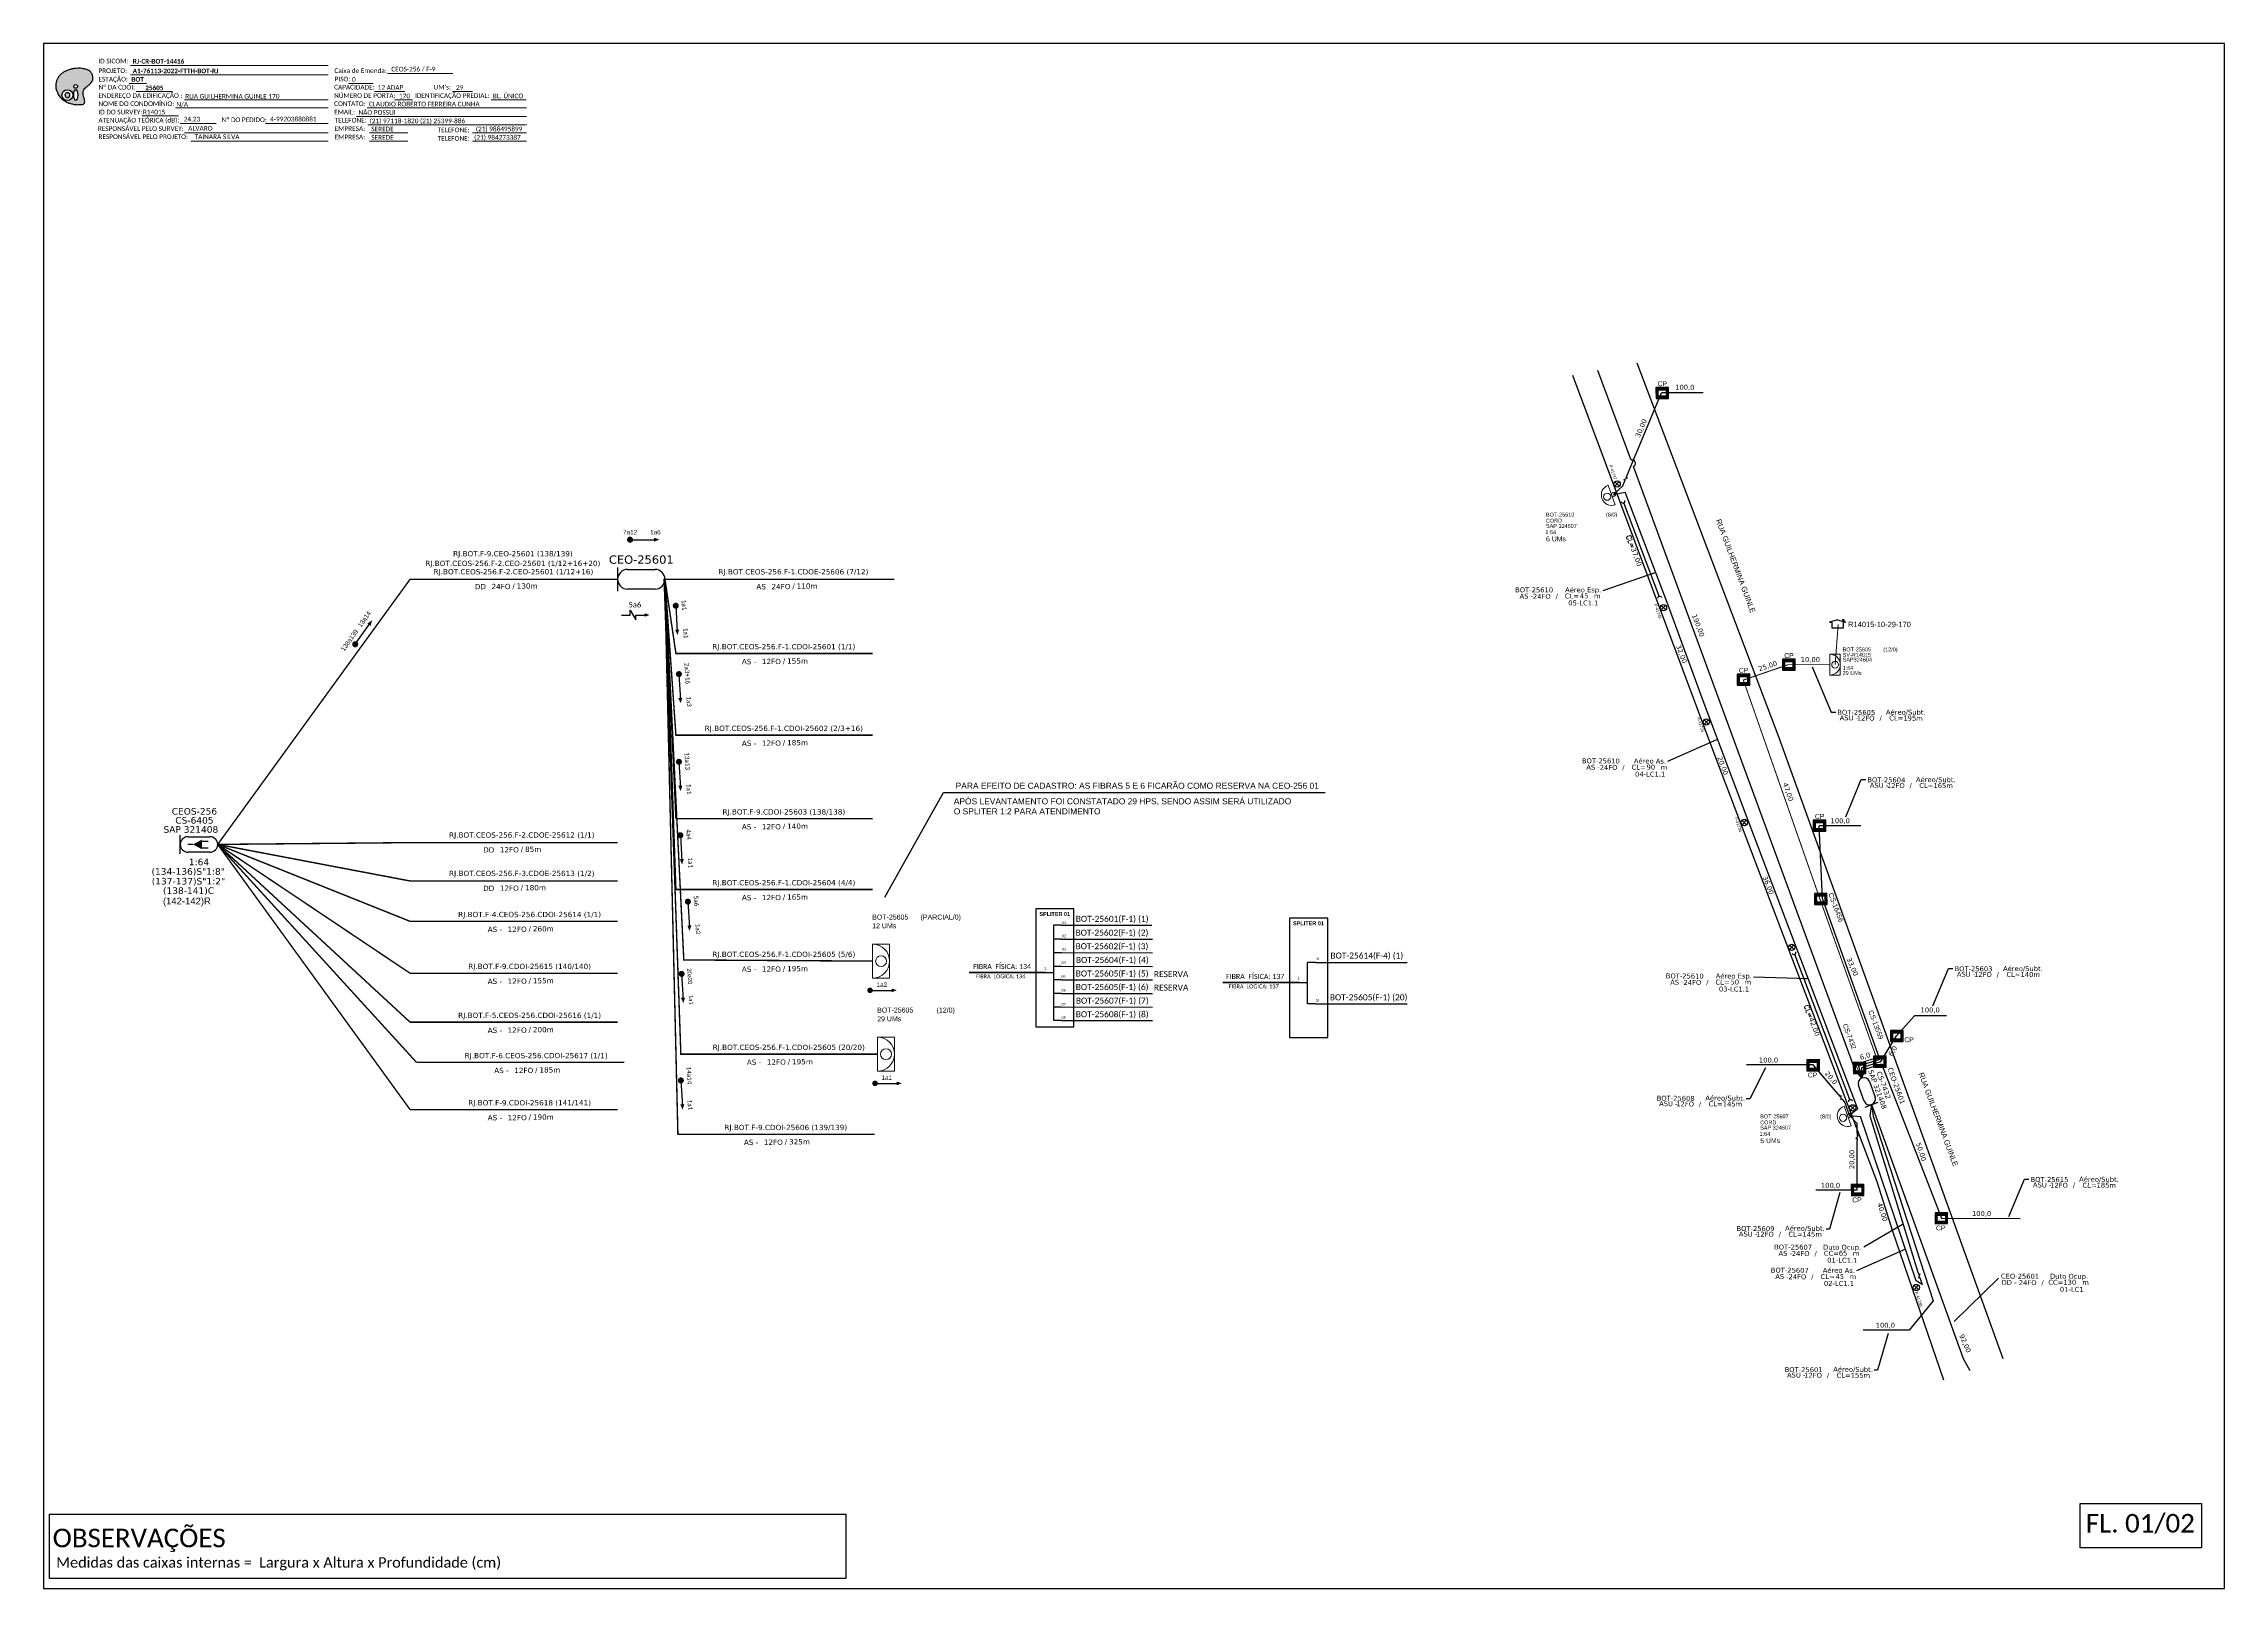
# Model space of a CAD drawing. Header units: millimetres. Extents: x 7 to 846, y 6 to 1250.
# Drawn here: x 7 to 846, y 656 to 1250 of the extents above; entities that cross this region are included whole.
import ezdxf
from ezdxf.enums import TextEntityAlignment as Align

# ---------------------------------------------------------------- set-up
doc = ezdxf.new("R2010")
doc.units = ezdxf.units.MM
doc.header["$MEASUREMENT"] = 0
for name, color, linetype in [('10.1-Caixas Subterrâneas', 5, 'Continuous'), ('20.4-CEOS', 1, 'Continuous'), ('20.5-CEO', 1, 'Continuous'), ('CAP a instalar', 1, 'Continuous'), ('celulas gpon', 7, 'Continuous'), ('label_cabos', 7, 'Continuous'), ('Legenda', 1, 'Continuous'), ('locais legendas', 7, 'Continuous'), ('QUADRA', 7, 'Continuous'), ('SETA', 7, 'Continuous'), ('Subida Lateral', 5, 'Continuous'), ('surveys', 7, 'Continuous'), ('surveys legendas', 7, 'Continuous')]:
    doc.layers.add(name, color=color, linetype=linetype)
for name, color, linetype, lineweight in [("20.0-LEGENDA DOS CDO'S", 1, 'Continuous', 0), ('20.1-CDO_INTERIOR', 1, 'Continuous', 0), ('20.2-CDO_POSTE', 1, 'Continuous', 5), ('20.6-CORDOALHA_SUPORTE', 7, 'Continuous', 25), ('40.1-ETIQUETAS', 1, 'Continuous', 20), ('CORDOALHA_SUPORTE', 7, 'Continuous', 25), ('Segmento Logradouro Texto', 7, 'Continuous', 0)]:
    doc.layers.add(name, color=color, linetype=linetype, lineweight=lineweight)
doc.layers.add('DROP DE CLIENTE', color=140, linetype='Continuous', plot=False)
doc.layers.add('EXTRA', color=50, linetype='Continuous', plot=False)
doc.styles.add('ARIAL', font='arial.ttf')
doc.styles.add('DIGICADE', font='arial.ttf')
doc.styles.add('ROMANS', font='romans')
doc.styles.add('siredit', font='verdana.ttf')
doc.styles.add('WMF-Calibri0', font='calibri.ttf')
doc.styles.add('WMF-Calibri1', font='calibrib.ttf')
doc.linetypes.add('FENCELINE1', pattern='A,0.25,-0.1,[133,ltypeshp.shx,S=0.1,R=0,X=-0.1,Y=0],-0.1,1', length=1.45)
doc.dimstyles.new('ISO-25', dxfattribs={"dimtxt": 2.5, "dimasz": 2.5, "dimexe": 1.25, "dimexo": 0.625, "dimtad": 1, "dimtxsty": 'Standard', "dimcen": 2.5, "dimadec": 0, "dimazin": 0, "dimtfac": 1, "dimtmove": 0, "dimatfit": 3, "dimfxl": 0, "dimarcsym": 0})
doc.dimstyles.get("Standard").update_dxf_attribs({"dimtxt": 0.18, "dimasz": 0.18, "dimexe": 0.18, "dimexo": 0.0625, "dimgap": 0.09, "dimtad": 0, "dimtih": 1, "dimtoh": 1, "dimdec": 4, "dimzin": 0, "dimdsep": 46, "dimtxsty": 'Standard', "dimcen": 0.09, "dimadec": 0, "dimazin": 0, "dimtfac": 1, "dimtdec": 4, "dimtofl": 0, "dimtmove": 0, "dimatfit": 3, "dimfxl": 0, "dimtolj": 1, "dimtzin": 0, "dimarcsym": 0})

# ---------------------------------------------------------------- blocks, each defined once
blk = doc.blocks.new('OI')
h = blk.add_hatch(color=40)
edge = h.paths.add_edge_path()
edge.add_spline(control_points=[(4.35, -0.67), (3.92, -0.99), (3.26, -1.5), (2.81, -2.59), (2.9, -3.5), (3.06, -4.27), (3.31, -4.85), (3.37, -5.39), (3.4, -5.88), (3.2, -6.4), (2.54, -6.61), (1.65, -6.63), (0.55, -6.67), (-0.56, -6.42), (-1.61, -6.14), (-2.77, -5.61), (-3.92, -4.77), (-4.89, -3.7), (-5.34, -2.65), (-5.6, -1.94), (-5.85, -0.96), (-5.71, 0.47), (-5.1, 2.02), (-4.14, 3.02), (-3.3, 3.61), (-2.37, 4.16), (-1.36, 4.44), (-0.56, 4.7), (0.79, 4.85), (2.24, 4.97), (3.79, 4.57), (4.67, 4.21), (5.44, 3.65), (5.76, 2.99), (6.03, 2.21), (6.01, 1.46), (5.72, 0.64), (5.31, 0.08), (4.88, -0.38), (4.51, -0.55), (4.35, -0.67)], knot_values=[0, 0, 0, 0, 1.60434, 2.417191, 3.427595, 4.282808, 4.776746, 5.304182, 5.888771, 6.258406, 6.858137, 7.79129, 8.986195, 10.124242, 11.187857, 12.242908, 13.953784, 15.414161, 16.515391, 17.349188, 17.675853, 19.552021, 21.515531, 22.568638, 23.63245, 24.621084, 25.782718, 26.745347, 27.142653, 29.870543, 31.004649, 31.921532, 32.709589, 33.801391, 34.042471, 35.192333, 35.971461, 36.628871, 37.254359, 37.836911, 37.836911, 37.836911, 37.836911], degree=3, periodic=0)
h.paths.add_polyline_path([(1.13, -0.87, -1), (-0.04, -0.87, -1)], flags=16)
edge = h.paths.add_edge_path(flags=16)
edge.add_ellipse((0.56, -3.59), major_axis=(-0.02, 1.71), ratio=0.361305, start_angle=0, end_angle=360)
h.paths.add_polyline_path([(-0.36, -3.62, -1), (-3.8, -3.62, -1)], flags=16)
edge = h.paths.add_edge_path(flags=0)
edge.add_ellipse((-2.08, -3.62), major_axis=(0, 0.885), ratio=0.758294, start_angle=0, end_angle=360)
at = {"color": 40}
for centre, radius in [((-2.08, -3.62), 1.72), ((0.54, -0.87), 0.587)]:
    blk.add_circle(centre, radius, dxfattribs=at)
blk.add_ellipse((-2.08, -3.62), major_axis=(0, 0.885), ratio=0.758294, start_param=-3.141592653589792, end_param=3.141592653589792, dxfattribs=at)
blk.add_ellipse((0.56, -3.59), major_axis=(-0.02, 1.71), ratio=0.361305, dxfattribs=at)
at = {"color": 40, "start_tangent": (-0.800898, -0.598801), "end_tangent": (-0.800898, -0.598801)}
blk.add_spline([(4.35, -0.67), (3.2, -1.78), (2.9, -2.54), (2.92, -3.55), (3.12, -4.38), (3.28, -4.85), (3.37, -5.37), (3.35, -5.95), (3.2, -6.29), (2.66, -6.55), (1.73, -6.63), (0.54, -6.62), (-0.58, -6.41), (-1.6, -6.11), (-2.56, -5.67), (-3.95, -4.67), (-4.89, -3.56), (-5.37, -2.56), (-5.64, -1.78), (-5.72, -1.46), (-5.63, 0.42), (-4.84, 2.22), (-4.13, 2.99), (-3.27, 3.62), (-2.4, 4.09), (-1.3, 4.47), (-0.37, 4.72), (0.02, 4.77), (2.75, 4.8), (3.85, 4.53), (4.69, 4.16), (5.31, 3.68), (5.85, 2.73), (5.93, 2.5), (5.94, 1.35), (5.67, 0.62), (5.29, 0.08), (4.84, -0.36), (4.35, -0.67)], degree=3, dxfattribs=at)
blk = doc.blocks.new('CEOS_RP_CT_DRT')
at = {"layer": '20.4-CEOS', "color": 0}
for p, q in [((-4.54, 1.19), (-1.19, 1.19)), ((-1.19, -1.19), (-4.54, -1.19))]:
    blk.add_line(p, q, dxfattribs=at)
for points in [[(-5.73, -1.43), (-5.73, 1.44)], [(-3.79, 0), (-4.59, 0)], [(-2.47, 0.48), (-1.45, 0.48)], [(-2.47, -0.52), (-1.45, -0.52)]]:
    blk.add_lwpolyline(points, dxfattribs=at)
blk.add_lwpolyline([(-3.79, 0, 0, 1.47, 0), (-2.41, 0, 1.47, 1.47, 0)], format="xyseb", dxfattribs=at)
for centre, start, end in [((-4.54, 0), 90, 270), ((-1.19, 0), 270, 90)]:
    blk.add_arc(centre, 1.19, start, end, dxfattribs=at)
at = {"layer": '20.4-CEOS', "color": 7, "style": 'siredit'}
for tag, p in [('Nº_DA_CEOS', (-2.86, 5.6)), ('LOCAL', (-2.86, 4.24)), ('SAP', (-2.86, 2.78)), ('RACIO_SPLITAGEM', (-2.86, -1.88)), ('FIBRAS_SPLITTER', (-2.86, -3.58)), ('RESERVA_FINAIS', (-2.86, -6.39)), ('FIBRAS_TOP_C', (-2.86, -5.08))]:
    blk.add_attdef(tag, text='', height=1.01, dxfattribs=at).set_placement(p, align=Align.TOP_CENTER)
blk = doc.blocks.new('ETIQUETA_RS5F')
at = {"layer": '40.1-ETIQUETAS', "color": 0, "style": 'siredit'}
blk.add_text('/', height=1.5, dxfattribs=at).set_placement((1.58, -1.95), align=Align.MIDDLE_RIGHT)
for tag, p in [('ETIQUETA_R_SECUNDARIA', (1.21, 2.1)), ('ETIQUETA_R_PRIMARIA', (1.21, 4.1)), ('F_ATIVAS/F_MORTAS', (1.14, -4.24))]:
    blk.add_attdef(tag, text='', height=1.5, dxfattribs=at).set_placement(p, align=Align.MIDDLE_CENTER)
for tag, p in [('TIPO_CABO', (-6.58, -2.12)), ('CAP_CABO', (0.4, -2.09))]:
    blk.add_attdef(tag, text='', height=1.5, dxfattribs=at).set_placement(p, align=Align.MIDDLE_RIGHT)
blk.add_attdef('METROS', text='', height=1.5, dxfattribs=at).set_placement((2.14, -1.95), align=Align.MIDDLE_LEFT)
for tag, p in [('FUSÃO_1', (0.85, -8.39)), ('FUSÃO_2', (0.85, -10.6)), ('FUSÃO_3', (0.85, -12.93)), ('FUSÃO_4', (0.85, -15.14)), ('FUSÃO_5', (0.85, -17.16))]:
    blk.add_attdef(tag, text='', height=1.5, dxfattribs=at).set_placement(p, align=Align.CENTER)
blk = doc.blocks.new('CDOI_INT')
at = {"layer": '20.1-CDO_INTERIOR', "color": 0, "lineweight": 18}
blk.add_lwpolyline([(4.25, -4.25), (4.25, 4.25), (0, 4.25), (0, -4.25)], close=True, dxfattribs=at)
blk.add_circle((2.12, 0), 1.36, dxfattribs=at)
blk.add_arc((0, 0), 4.25, 270, 90, dxfattribs=at)
at = {"layer": "20.0-LEGENDA DOS CDO'S", "color": 0, "style": 'ARIAL'}
for tag, p in [('CDO_N', (-0.08, 10.38)), ('SPLITER_1', (21.18, 10.38)), ('SAP', (-0.08, 6.23)), ('SURVEY', (-0.08, 8.2)), ('SPLITER_2', (21.19, 8.68)), ('1:XX', (5.94, -2.22)), ('UMS', (5.94, -4.24))]:
    blk.add_attdef(tag, p, '', height=1.36, dxfattribs=at)
blk.add_attdef('FIBRAS_UTILIZADAS', text='', height=1.36, dxfattribs=at).set_placement((15.34, 10.38), align=Align.CENTER)
blk = doc.blocks.new('SURVEY_SURVEY')
for p, q in [((0, 0.0000152), (-0.0000151, 0.0000108)), ((-0.0000151, 0.0000108), (-0.0000104, 0.0000108)), ((-0.0000103, 0), (-0.0000103, 0.0000108)), ((0.0000103, 0), (-0.0000103, 0)), ((0, 0.0000152), (0.0000151, 0.0000108)), ((0.0000101, 0.0000159), (0.0000117, 0.0000159)), ((0.0000101, 0.0000123), (0.0000101, 0.0000159)), ((0.0000151, 0.0000108), (0.0000103, 0.0000108)), ((0.0000103, 0.0000108), (0.0000103, 0)), ((0.0000117, 0.0000159), (0.0000117, 0.0000119))]:
    blk.add_line(p, q)
blk = doc.blocks.new('*U5')
at = {"color": 0}
blk.add_line((2.14, -0.58), (-2.1, -0.68), dxfattribs=at)
for centre, radius in [((0, 0.38), 0.733), ((0.03, -1.03), 0.393)]:
    blk.add_circle(centre, radius, dxfattribs=at)
blk.add_arc((0.02, -0.63), 2.12, 1.3782, 181.3782, dxfattribs=at)
blk = doc.blocks.new('Inst CDOE-8 CAIXA DIST OPT CDOE 48F_8D C_SPL OPTAP')
at = {"layer": "20.0-LEGENDA DOS CDO'S", "color": 0, "style": 'ARIAL'}
for tag, p, height in [('CORDOALHA', (0.12, 4.02), 0.8), ('FID', (0.12, 5.25), 0.8), ('1:XX', (-0.01, 1.7), 0.8), ('SAP', (0.12, 2.96), 0.8), ('UMS', (0.14, 0.22), 1)]:
    blk.add_attdef(tag, p, '', height=height, rotation=0.118, dxfattribs=at)
at = {"layer": "20.0-LEGENDA DOS CDO'S", "color": 0}
for tag, p, style, flags in [('ID_ATIVIDADE', (0.12, 6.47), 'ARIAL', 3), ('FATOR', (7.92, 6.47), 'ARIAL', 1), ('QTDE', (0.23, -0.97), 'DIGICADE', 3)]:
    blk.add_attdef(tag, p, '', height=0.8, rotation=0.118, dxfattribs=dict(at, style=style, flags=flags))
at = {"layer": "20.0-LEGENDA DOS CDO'S", "color": 0, "style": 'ARIAL'}
blk.add_attdef('FIBRAS_UTILIZADAS', text='', height=0.8, rotation=0.118, dxfattribs=at).set_placement((13.48, 5.26), align=Align.CENTER)
blk = doc.blocks.new('*X8')
at = {"color": 0, "linetype": 'Continuous'}
for p, q in [((-1.25, 0.34099), (-0.49099, 1.1)), ((-1.25, 0.517767), (-0.667767, 1.1)), ((-1.25, 0.694544), (-0.844544, 1.1)), ((-1.25, 0.87132), (-1.02132, 1.1)), ((-1.25, 1.048097), (-1.198097, 1.1)), ((-1.25, 0.164214), (-0.8035, 0.610714)), ((-1.25, -0.012563), (-0.8035, 0.433937)), ((-1.25, -0.18934), (-0.8035, 0.25716)), ((-1.25, -0.366117), (-0.8035, 0.080383)), ((-0.789214, 0.625), (-0.314214, 1.1)), ((-0.612437, 0.625), (-0.137437, 1.1)), ((-0.43566, 0.625), (0.03934, 1.1)), ((-0.258883, 0.625), (0.216117, 1.1)), ((-0.082107, 0.625), (0.392893, 1.1)), ((0.09467, 0.625), (0.56967, 1.1)), ((0.271447, 0.625), (0.746447, 1.1)), ((0.448223, 0.625), (0.923223, 1.1)), ((0.625, 0.625), (1.1, 1.1)), ((0.801777, 0.625), (1.25, 1.073223)), ((0.8035, 0.449947), (1.25, 0.896447)), ((0.8035, 0.27317), (1.25, 0.71967)), ((0.8035, 0.096393), (1.25, 0.542893)), ((0.8035, -0.080383), (1.25, 0.366117)), ((0.8035, -0.25716), (1.25, 0.18934)), ((0.8035, -0.433937), (1.25, 0.012563)), ((-1.25, -0.542893), (-0.8035, -0.096393)), ((-1.25, -0.71967), (-0.8035, -0.27317)), ((-1.25, -0.896447), (-0.8035, -0.449947)), ((-1.25, -1.073223), (-0.801777, -0.625)), ((-1.1, -1.1), (-0.625, -0.625)), ((-0.923223, -1.1), (-0.448223, -0.625)), ((-0.746447, -1.1), (-0.271447, -0.625)), ((-0.56967, -1.1), (-0.09467, -0.625)), ((-0.392893, -1.1), (0.082107, -0.625)), ((-0.216117, -1.1), (0.258883, -0.625)), ((-0.03934, -1.1), (0.43566, -0.625)), ((0.137437, -1.1), (0.612437, -0.625)), ((0.314214, -1.1), (0.789214, -0.625)), ((0.49099, -1.1), (1.25, -0.34099)), ((0.667767, -1.1), (1.25, -0.517767)), ((0.8035, -0.610714), (1.25, -0.164214)), ((0.844544, -1.1), (1.25, -0.694544)), ((1.02132, -1.1), (1.25, -0.87132)), ((1.198097, -1.1), (1.25, -1.048097))]:
    blk.add_line(p, q, dxfattribs=at)
blk = doc.blocks.new('Inst CB DT OCUP CFOA-SM-DD-G-24')
at = {"layer": 'label_cabos', "color": 0, "style": 'siredit'}
for tag, flags, p in [('ID_ATIVIDADE', 3, (1.31, 2.67)), ('FATOR', 1, (11.56, 2.55))]:
    blk.add_attdef(tag, text='', height=1, rotation=359.69, dxfattribs=dict(at, flags=flags)).set_placement(p, align=Align.MIDDLE_CENTER)
for tag, p in [('TIPO_CABO', (1.11, 0)), ('DESTINO_CABO', (3.13, 1.26)), ('CABO', (4.69, -0.05)), ('/', (7.71, -0.05)), ('LANCE', (10.41, 0.02)), ('TIPO_CABO', (13.11, 1.24)), ('UND', (16.46, 0)), ('FID', (13.65, -1.41))]:
    blk.add_attdef(tag, text='', height=1, rotation=359.69, dxfattribs=at).set_placement(p, align=Align.MIDDLE_CENTER)
blk.add_attdef('QTDE', (11.93, -0.45), '', height=1, rotation=359.69, dxfattribs=at)
blk = doc.blocks.new('LEGENDA DOS CABOS')
at = {"layer": 'EXTRA', "color": 0, "style": 'siredit'}
for tag, p in [('ID', (4.6, 0.97)), ('XX', (9.03, 0.97))]:
    blk.add_attdef(tag, text='', height=0.48, rotation=359.69, dxfattribs=at).set_placement(p, align=Align.MIDDLE_CENTER)
at = {"layer": 'Legenda', "color": 0, "style": 'siredit'}
for tag, p in [('TIPO_CABO', (1.31, 0)), ('CABO', (4.69, -0.05)), ('/', (6.81, -0.05)), ('METROS', (10.03, -0.05))]:
    blk.add_attdef(tag, text='', height=0.8, rotation=359.69, dxfattribs=at).set_placement(p, align=Align.MIDDLE_CENTER)
blk = doc.blocks.new('Inst CB ESP CFOA-SM-AS-80-TS-24')
at = {"layer": 'label_cabos', "color": 0, "style": 'siredit'}
for tag, flags, p in [('ID_ATIVIDADE', 3, (1.31, 2.67)), ('FATOR', 1, (11.56, 2.55))]:
    blk.add_attdef(tag, text='', height=1, rotation=359.69, dxfattribs=dict(at, flags=flags)).set_placement(p, align=Align.MIDDLE_CENTER)
for tag, p in [('TIPO_CABO', (1.76, 0)), ('DESTINO_CABO', (3.13, 1.26)), ('CABO', (4.69, -0.05)), ('/', (7.71, -0.05)), ('LANCE', (10.81, 0)), ('TIPO_CABO', (13.11, 1.24)), ('UND', (15.96, 0)), ('FID', (13.15, -1.41))]:
    blk.add_attdef(tag, text='', height=1, rotation=359.69, dxfattribs=at).set_placement(p, align=Align.MIDDLE_CENTER)
blk.add_attdef('QTDE', (12.43, -0.47), '', height=1, rotation=359.69, dxfattribs=at)
blk = doc.blocks.new('Inst CB AS CFOA-SM-AS-80-TS-24')
at = {"layer": 'label_cabos', "color": 0, "style": 'siredit'}
for tag, flags, p in [('ID_ATIVIDADE', 3, (1.31, 2.67)), ('FATOR', 1, (11.56, 2.55))]:
    blk.add_attdef(tag, text='', height=1, rotation=359.69, dxfattribs=dict(at, flags=flags)).set_placement(p, align=Align.MIDDLE_CENTER)
for tag, p in [('TIPO_CABO', (1.76, 0)), ('DESTINO_CABO', (3.13, 1.26)), ('CABO', (4.69, -0.05)), ('/', (7.71, -0.05)), ('LANCE', (10.81, 0)), ('TIPO_CABO', (13.11, 1.24)), ('UND', (15.96, 0)), ('FID', (13.15, -1.41))]:
    blk.add_attdef(tag, text='', height=1, rotation=359.69, dxfattribs=at).set_placement(p, align=Align.MIDDLE_CENTER)
blk.add_attdef('QTDE', (12.43, -0.47), '', height=1, rotation=359.69, dxfattribs=at)
blk = doc.blocks.new('Inst CORD ALUMINIO 4.8 MM 3F(sem recursos)')
at = {"layer": '20.6-CORDOALHA_SUPORTE', "color": 0, "lineweight": 0, "style": 'ROMANS'}
for tag, p, flags in [('FATOR', (-5.2, -4.44), 3), ('ID_ATIVIDADE', (-5.2, -6.67), 3), ('FID', (-5.2, -8.9), 1)]:
    blk.add_attdef(tag, p, '', height=1, dxfattribs=dict(at, flags=flags))
blk.add_attdef('LANCE', text='', height=1, dxfattribs=at).set_placement((-0.54, -2.21), align=Align.RIGHT)
at = {"layer": '20.6-CORDOALHA_SUPORTE', "color": 0, "style": 'siredit'}
blk.add_attdef('QTDE', (-0.54, -2.21), '', height=1, rotation=359.69, dxfattribs=at)
blk = doc.blocks.new('Inst CB DT OCUP CFOA-SM-AS-80-TS-24')
at = {"layer": 'label_cabos', "color": 0, "style": 'siredit'}
for tag, flags, p in [('ID_ATIVIDADE', 3, (1.31, 2.67)), ('FATOR', 1, (11.56, 2.55))]:
    blk.add_attdef(tag, text='', height=1, rotation=359.69, dxfattribs=dict(at, flags=flags)).set_placement(p, align=Align.MIDDLE_CENTER)
for tag, p in [('TIPO_CABO', (1.76, 0)), ('DESTINO_CABO', (3.13, 1.26)), ('CABO', (4.69, -0.05)), ('/', (7.71, -0.05)), ('LANCE', (10.91, 0)), ('TIPO_CABO', (13.11, 1.24)), ('UND', (15.96, 0)), ('FID', (13.15, -1.41))]:
    blk.add_attdef(tag, text='', height=1, rotation=359.69, dxfattribs=at).set_placement(p, align=Align.MIDDLE_CENTER)
blk.add_attdef('QTDE', (12.43, -0.47), '', height=1, rotation=359.69, dxfattribs=at)

msp = doc.modelspace()

# ---------------------------------------------------------------- linework, layer by layer
at = {"color": 1}
for p, q in [((611.28, 1081.09), (613.05, 1079.44)), ((613, 1081.15), (611.34, 1079.38)), ((629.1, 1033.5), (630.87, 1031.84)), ((630.82, 1033.56), (629.16, 1031.78)), ((645.57, 989.51), (647.35, 987.85)), ((647.29, 989.57), (645.63, 987.8)), ((660.2, 950.88), (661.97, 949.22)), ((661.91, 950.93), (660.25, 949.16)), ((678.41, 902.93), (680.18, 901.27)), ((680.13, 902.98), (678.47, 901.21)), ((701.86, 841.17), (703.64, 839.51)), ((703.58, 841.23), (701.92, 839.46)), ((726.3, 772.1), (728.07, 770.44)), ((728.01, 772.16), (726.35, 770.39))]:
    msp.add_line(p, q, dxfattribs=at)
at = {"color": 7, "linetype": 'Continuous'}
for p, q in [((395.4, 910.54), (395.4, 873.87)), ((398.37, 910.54), (395.4, 910.54)), ((398.52, 905.23), (395.55, 905.23)), ((398.52, 900.01), (395.55, 900.01)), ((392.32, 892.45), (395.39, 892.45)), ((398.52, 894.75), (395.55, 894.75)), ((398.52, 889.55), (395.55, 889.55)), ((492.96, 896.24), (492.96, 880.39)), ((496.12, 896.25), (493.12, 896.25)), ((398.52, 884.35), (395.55, 884.35)), ((489.84, 888.6), (492.95, 888.6)), ((398.52, 879.12), (395.55, 879.12)), ((398.52, 873.91), (395.55, 873.91)), ((496.12, 880.39), (493.12, 880.39))]:
    msp.add_line(p, q, dxfattribs=at)
at = {"color": 10, "linetype": 'Continuous'}
for p, q in [((398.37, 910.54), (433.3, 910.53)), ((398.52, 905.23), (433.45, 905.22)), ((398.52, 900.02), (433.45, 900.01)), ((398.52, 894.76), (433.45, 894.75)), ((398.52, 889.56), (433.45, 889.55)), ((496.12, 896.26), (531.49, 896.25)), ((398.52, 884.36), (433.45, 884.35)), ((398.52, 879.13), (433.45, 879.12)), ((398.52, 873.91), (433.45, 873.9)), ((496.12, 880.4), (531.49, 880.39))]:
    msp.add_line(p, q, dxfattribs=at)
at = {"color": 1, "linetype": 'Continuous', "lineweight": 60}
for p, q in [((392.32, 892.45), (362.95, 892.35)), ((489.91, 888.6), (460.54, 888.5))]:
    msp.add_line(p, q, dxfattribs=at)
msp.add_lwpolyline([(7.11, 655.57), (845.67, 655.57), (845.67, 1249.57), (7.11, 1249.57), (7.11, 655.57)])
at = {"color": 7, "lineweight": 0}
for points in [[(40.58, 1241.21), (116.55, 1241.21)], [(40.06, 1234.25), (46.61, 1234.25)], [(40.58, 1237.52), (116.55, 1237.52)], [(124.35, 1234.29), (133.83, 1234.29)], [(139.39, 1238.02), (164.52, 1238.02)], [(42.72, 1231.18), (56.67, 1231.18)], [(57.88, 1224.83), (116.55, 1224.83)], [(61.29, 1227.94), (116.55, 1227.94)], [(131.51, 1224.83), (192.74, 1224.83)], [(134.4, 1231.18), (146.01, 1231.18)], [(141.98, 1227.94), (148.93, 1227.94)], [(164.34, 1231.18), (172, 1231.18)], [(179.15, 1227.94), (192.71, 1227.94)], [(45.04, 1221.76), (58.99, 1221.76)], [(59.58, 1218.79), (73.52, 1218.79)], [(92.41, 1218.81), (116.56, 1218.81)], [(127.47, 1221.59), (192.74, 1221.59)], [(131.76, 1218.35), (192.74, 1218.35)], [(61.29, 1215.24), (116.55, 1215.24)], [(63.78, 1212), (116.55, 1212)], [(132.37, 1215.24), (147.17, 1215.24)], [(132.37, 1212), (147.17, 1212)], [(171.97, 1215.24), (192.74, 1215.24)], [(171.97, 1212), (192.74, 1212)]]:
    msp.add_lwpolyline(points, dxfattribs=at)
for points, const_width in [([(232.03, 1058.81, 1), (233.2, 1058.81, 1)], 1.16), ([(250.15, 1033.99, 1), (250.22, 1032.83, 1)], 1.16), ([(126.58, 1018.13, 1), (127.25, 1019.08, 1)], 1.16), ([(251.36, 1007.71, 1), (251.42, 1006.55, 1)], 1.16), ([(251.36, 973.99, 1), (251.42, 972.83, 1)], 1.16), ([(251.92, 945.74, 1), (251.98, 944.58, 1)], 1.16), ([(254.81, 920.21, 1), (254.88, 919.06, 1)], 1.16), ([(252.39, 892.44, 1), (252.46, 891.28, 1)], 1.16), ([(324.38, 885.52, 1), (325.44, 885.52, 1)], 1.06), ([(324.38, 885.52, 1), (325.44, 885.52, 1)], 1.06), ([(252.11, 851.47, 1), (252.18, 850.31, 1)], 1.16), ([(326.28, 849.76, 1), (327.34, 849.76, 1)], 1.06), ([(326.28, 849.76, 1), (327.34, 849.76, 1)], 1.06)]:
    msp.add_lwpolyline(points, format="xyb", close=True, dxfattribs=dict(const_width=const_width))
at = {"color": 1}
msp.add_lwpolyline([(232.66, 1029.85), (232.66, 1031.7), (234.86, 1028.01), (234.87, 1029.85)], dxfattribs=at)
at = {"color": 7}
for points in [[(388.67, 871.53), (403.26, 871.53), (403.26, 916.82), (388.67, 916.82)], [(486.15, 867.41), (500.92, 867.41), (500.92, 913.28), (486.15, 913.28)]]:
    msp.add_lwpolyline(points, close=True, dxfattribs=at)
for points in [[(790.21, 688.16), (836.86, 688.16), (836.86, 671.12), (790.21, 671.12)], [(9.4, 684.09), (315.56, 684.09), (315.56, 659.33), (9.4, 659.33)]]:
    msp.add_lwpolyline(points, close=True)
at = {"color": 1}
for centre in [(612.17, 1080.26), (629.99, 1032.67), (646.46, 988.68), (661.08, 950.05), (679.3, 902.1), (702.75, 840.34), (727.18, 771.27)]:
    msp.add_circle(centre, 1.21, dxfattribs=at)
at = {"layer": '10.1-Caixas Subterrâneas', "color": 30, "linetype": 'Continuous'}
for p, q in [((631.93, 1117.38), (627.09, 1117.34)), ((627.09, 1117.34), (627.12, 1113.09)), ((627.96, 1116.43), (631.07, 1116.45)), ((627.96, 1116.43), (627.96, 1116.43)), ((627.98, 1114.01), (627.96, 1116.43)), ((631.07, 1116.45), (631.09, 1114.04)), ((631.96, 1113.12), (631.93, 1117.38)), ((627.12, 1113.09), (631.96, 1113.12)), ((631.09, 1114.04), (627.98, 1114.01)), ((663.17, 1007.17), (658.33, 1007.13)), ((658.33, 1007.13), (658.36, 1002.88)), ((663.2, 1002.91), (663.17, 1007.17)), ((680.61, 1012.88), (675.77, 1012.84)), ((675.77, 1012.84), (675.8, 1008.59)), ((675.8, 1008.59), (680.64, 1008.62)), ((676.64, 1011.93), (679.75, 1011.95)), ((676.64, 1011.93), (676.64, 1011.93)), ((676.66, 1009.51), (676.64, 1011.93)), ((679.77, 1009.53), (676.66, 1009.51)), ((679.75, 1011.95), (679.77, 1009.53)), ((680.64, 1008.62), (680.61, 1012.88)), ((658.36, 1002.88), (663.2, 1002.91)), ((659.2, 1006.22), (662.31, 1006.24)), ((659.2, 1006.22), (659.2, 1006.22)), ((659.22, 1003.8), (659.2, 1006.22)), ((662.33, 1003.82), (659.22, 1003.8)), ((662.31, 1006.24), (662.33, 1003.82)), ((692.4, 951), (687.57, 950.97)), ((687.57, 950.97), (687.6, 946.71)), ((688.44, 950.06), (691.55, 950.08)), ((688.44, 950.06), (688.44, 950.06)), ((688.46, 947.64), (688.44, 950.06)), ((691.56, 947.66), (688.46, 947.64)), ((691.55, 950.08), (691.56, 947.66)), ((692.43, 946.75), (692.4, 951)), ((687.6, 946.71), (692.43, 946.75)), ((692.84, 922.83), (688.01, 922.79)), ((688.01, 922.79), (688.04, 918.54)), ((692.87, 918.57), (692.84, 922.83)), ((688.04, 918.54), (692.87, 918.57)), ((688.88, 921.88), (691.99, 921.9)), ((688.88, 921.88), (688.88, 921.88)), ((688.9, 919.46), (688.88, 921.88)), ((692, 919.49), (688.9, 919.46)), ((691.99, 921.9), (692, 919.49)), ((722.13, 870.11), (717.29, 870.08)), ((717.29, 870.08), (717.32, 865.82)), ((717.32, 865.82), (722.16, 865.86)), ((718.16, 869.17), (721.27, 869.19)), ((718.16, 869.17), (718.16, 869.17)), ((718.18, 866.75), (718.16, 869.17)), ((721.29, 866.77), (718.18, 866.75)), ((721.27, 869.19), (721.29, 866.77)), ((722.16, 865.86), (722.13, 870.11)), ((689.97, 858.88), (685.14, 858.84)), ((685.14, 858.84), (685.17, 854.59)), ((686.01, 857.93), (689.11, 857.95)), ((686.01, 857.93), (686.01, 857.93)), ((686.02, 855.51), (686.01, 857.93)), ((689.13, 855.53), (686.02, 855.51)), ((689.11, 857.95), (689.13, 855.53)), ((690, 854.62), (689.97, 858.88)), ((707.8, 857.78), (702.97, 857.75)), ((702.97, 857.75), (703, 853.49)), ((703.84, 856.84), (706.95, 856.86)), ((703.84, 856.84), (703.84, 856.84)), ((703.85, 854.42), (703.84, 856.84)), ((706.95, 856.86), (706.96, 854.44)), ((707.83, 853.53), (707.8, 857.78)), ((715.59, 860.29), (710.76, 860.25)), ((710.76, 860.25), (710.79, 856)), ((710.79, 856), (715.62, 856.03)), ((711.63, 859.34), (714.73, 859.36)), ((711.63, 859.34), (711.63, 859.34)), ((711.64, 856.92), (711.63, 859.34)), ((714.75, 856.94), (711.64, 856.92)), ((714.73, 859.36), (714.75, 856.94)), ((715.62, 856.03), (715.59, 860.29)), ((685.17, 854.59), (690, 854.62)), ((703, 853.49), (707.83, 853.53)), ((706.96, 854.44), (703.85, 854.42)), ((707.06, 810.85), (702.22, 810.81)), ((702.22, 810.81), (702.25, 806.56)), ((702.25, 806.56), (707.09, 806.59)), ((703.09, 809.9), (706.2, 809.92)), ((703.09, 809.9), (703.09, 809.9)), ((703.11, 807.48), (703.09, 809.9)), ((706.22, 807.51), (703.11, 807.48)), ((706.2, 809.92), (706.22, 807.51)), ((707.09, 806.59), (707.06, 810.85)), ((739.23, 800.06), (734.4, 800.03)), ((734.4, 800.03), (734.43, 795.77)), ((735.27, 799.11), (738.37, 799.14)), ((735.27, 799.11), (735.27, 799.11)), ((735.28, 796.7), (735.27, 799.11)), ((738.39, 796.72), (735.28, 796.7)), ((738.37, 799.14), (738.39, 796.72)), ((739.26, 795.81), (739.23, 800.06)), ((734.43, 795.77), (739.26, 795.81))]:
    msp.add_line(p, q, dxfattribs=at)
at = {"layer": '20.1-CDO_INTERIOR', "color": 1, "lineweight": 18}
msp.add_lwpolyline([(697.97, 1006.74), (697.98, 1014.77), (693.96, 1014.78), (693.96, 1006.74)], close=True, dxfattribs=at)
msp.add_circle((695.97, 1010.76), 1.29, dxfattribs=at)
msp.add_arc((693.96, 1010.76), 4.02, 269.97241, 89.97241, dxfattribs=at)
at = {"layer": '20.5-CEO', "color": 5}
for p, q in [((231.63, 1047.37), (242.25, 1047.37)), ((242.25, 1039.79), (231.63, 1039.79)), ((707.14, 842.93), (704.96, 848.89)), ((709.2, 850.44), (711.38, 844.48))]:
    msp.add_line(p, q, dxfattribs=at)
for points in [[(227.84, 1048.15), (227.84, 1039.01)], [(707.48, 840.65), (712.6, 842.52)]]:
    msp.add_lwpolyline(points, dxfattribs=at)
for centre, radius, start, end in [((231.63, 1043.58), 3.79, 90, 270), ((242.25, 1043.58), 3.79, 270, 90), ((707.08, 849.67), 2.26, 20.09521, 200.09521), ((709.26, 843.71), 2.26, 200.09521, 20.09521)]:
    msp.add_arc(centre, radius, start, end, dxfattribs=at)
at = {"layer": 'CAP a instalar', "color": 8, "ltscale": 5}
for points in [[(617.54, 1089.38), (604.72, 1123.88)], [(616.05, 1083.57), (629.27, 1115.26)], [(645.28, 1115.26), (629.27, 1115.26)], [(703.51, 855.17), (618.42, 1087.02)], [(610.8, 1076.25), (614.35, 1079.51)], [(614.35, 1079.51), (614.88, 1080.78)], [(705.82, 948.75), (689.81, 948.75)], [(706.3, 851.79), (705.05, 856.44), (713.13, 859.01), (691.09, 920.83), (689.81, 948.75)], [(706.3, 851.79), (706.28, 855.84), (713.63, 858.17), (719.58, 868.09), (726.6, 875.89), (738.77, 875.89)], [(697.24, 845.42), (687.58, 856.86), (661.88, 856.86)], [(706.3, 851.79), (707.53, 855.25), (713.78, 857.23), (736.89, 797.87)], [(706.3, 851.79), (703.51, 855.17)], [(699.84, 842.33), (699.18, 843.11)], [(701.53, 837.45), (699.84, 842.33)], [(710.04, 841.58), (710.62, 837.14)], [(701.53, 837.45), (704.49, 834.33)], [(704.48, 830.69), (704.49, 834.33)], [(710.62, 837.14), (733.63, 766.12)], [(704.41, 808.69), (704.47, 827.67)], [(704.41, 808.69), (688.53, 808.69)], [(736.89, 797.87), (736.89, 797.87), (767.17, 797.84)], [(733.63, 766.12), (724.4, 754.87), (706.75, 754.87)]]:
    msp.add_lwpolyline(points, dxfattribs=at)
msp.add_lwpolyline([(618.42, 1087.02, 1), (617.54, 1089.38)], format="xyb", dxfattribs=at)
at = {"layer": 'CAP a instalar', "color": 7, "linetype": 'FENCELINE1', "ltscale": 3}
for points in [[(610.8, 1076.25), (615.26, 1077.11)], [(704.26, 841.31), (680.81, 902.91), (662.59, 950.83), (645.3, 996.85), (631.73, 1033.68), (615.26, 1077.11)], [(701.53, 837.45), (705.74, 836.96)], [(729.44, 772.4), (727.16, 773.86), (705.74, 836.96)], [(709.37, 837.25), (727.81, 777.21)], [(728.78, 774.35), (729.44, 772.4)]]:
    msp.add_lwpolyline(points, dxfattribs=at)
at = {"layer": 'CAP a instalar', "color": 5, "ltscale": 7, "const_width": 0.542}
for points in [[(148.01, 1043.58), (74.05, 941.64)], [(227.84, 1043.58), (148.01, 1043.58)]]:
    msp.add_lwpolyline(points, dxfattribs=at)
at = {"layer": 'CAP a instalar', "color": 1, "linetype": 'FENCELINE1', "ltscale": 7, "const_width": 0.542}
msp.add_lwpolyline([(327.76, 860.99), (252.14, 860.99), (245.69, 1043.84)], dxfattribs=at)
at = {"layer": 'CAP a instalar', "color": 8, "linetype": 'FENCELINE1', "ltscale": 7, "const_width": 0.542}
for points in [[(326.62, 830.18), (251, 830.18), (245.91, 1043.44)], [(325.86, 951.53), (250.24, 951.53), (246.04, 1043.65)], [(325.86, 924.29), (250.24, 924.29), (246.04, 1043.65)], [(325.86, 1015.05), (250.24, 1015.05), (246.04, 1043.58)], [(148.01, 912.07), (74.05, 941.64)], [(148.01, 892.11), (74.05, 941.64)], [(148.01, 873.29), (74.05, 941.64)], [(150.52, 857.81), (74.05, 941.64)], [(148.01, 839.68), (74.05, 941.64)], [(227.84, 912.07), (148.01, 912.07)], [(227.84, 892.11), (148.01, 892.11)], [(227.84, 873.29), (148.01, 873.29)], [(230.36, 857.81), (150.52, 857.81)], [(227.84, 839.68), (148.01, 839.68)]]:
    msp.add_lwpolyline(points, dxfattribs=at)
at = {"layer": 'CAP a instalar', "color": 3, "linetype": 'FENCELINE1', "ltscale": 7, "const_width": 0.542}
msp.add_lwpolyline([(325.86, 896.76), (253.28, 897.22), (246.04, 1043.65)], dxfattribs=at)
at = {"layer": 'CAP a instalar', "color": 7, "linetype": 'FENCELINE1', "ltscale": 7, "const_width": 0.542}
for points in [[(325.86, 983.64), (250.24, 983.64), (246.04, 1043.58)], [(334.26, 1043.55), (246.04, 1043.55)]]:
    msp.add_lwpolyline(points, dxfattribs=at)
at = {"layer": 'CAP a instalar', "ltscale": 5, "const_width": 0.378}
for points in [[(690.02, 921.01), (660.7, 1004.84), (677.95, 1010.76)], [(693.96, 1010.76), (677.95, 1010.76)], [(706.3, 851.79), (703.82, 857.05), (711.91, 859.61), (690.02, 921.01)]]:
    msp.add_lwpolyline(points, dxfattribs=at)
at = {"layer": 'CAP a instalar', "color": 7, "ltscale": 7, "const_width": 0.542}
for points in [[(148.01, 942.33), (74.05, 941.64)], [(148.01, 927.58), (74.05, 941.64)], [(227.84, 942.33), (148.01, 942.33)], [(227.84, 927.58), (148.01, 927.58)]]:
    msp.add_lwpolyline(points, dxfattribs=at)
at = {"layer": 'CAP a instalar', "color": 7, "ltscale": 5}
for points in [[(704.73, 839.93), (701.53, 837.45)], [(710.04, 841.58), (745.28, 744.02), (747.79, 739.33)]]:
    msp.add_lwpolyline(points, dxfattribs=at)
at = {"layer": 'CAP a instalar', "color": 7, "linetype": 'FENCELINE1', "ltscale": 5}
for points in [[(704.73, 839.93), (704.26, 841.31)], [(710.04, 841.58), (709.37, 837.25)]]:
    msp.add_lwpolyline(points, dxfattribs=at)
at = {"layer": 'CORDOALHA_SUPORTE', "ltscale": 5}
for points in [[(613.78, 1073.34, 1), (615.1, 1073.92)], [(627.89, 1036.14, -1), (629.27, 1036.59)], [(679.51, 899.74, 1), (680.83, 900.31)], [(701.24, 842.66, -1), (702.61, 843.11)]]:
    msp.add_lwpolyline(points, format="xyb", dxfattribs=at)
for points in [[(628.36, 1037.05), (614.73, 1072.97)], [(701.71, 843.57), (680.46, 899.36)]]:
    msp.add_lwpolyline(points, dxfattribs=at)
at = {"layer": 'DROP DE CLIENTE', "lineweight": 0}
msp.add_lwpolyline([(695.97, 1010.76), (697.13, 1026.18)], dxfattribs=at)
at = {"layer": 'QUADRA', "color": 151}
for points in [[(619.73, 1126.83), (674.4, 982.73), (760.47, 744)], [(619.73, 1126.83), (674.4, 982.73), (760.47, 744)], [(737.74, 735.62), (718.24, 792.86), (712.11, 811.89), (649.4, 976.98), (595.1, 1121.98)]]:
    msp.add_lwpolyline(points, dxfattribs=at)
at = {"layer": 'SETA'}
for points in [[(232.62, 1058.81), (242.59, 1058.81)], [(250.18, 1033.41), (250.76, 1023.45)], [(126.91, 1018.61), (132.68, 1026.75)], [(251.39, 1007.13), (251.97, 997.17)], [(251.39, 973.41), (251.97, 963.45)], [(251.95, 945.16), (252.52, 935.19)], [(254.85, 919.63), (255.42, 909.67)], [(252.43, 891.86), (253, 881.9)], [(324.91, 885.52), (333.98, 885.52)], [(324.91, 885.52), (333.98, 885.52)], [(252.15, 850.89), (252.72, 840.93)], [(326.81, 849.76), (335.88, 849.76)], [(326.81, 849.76), (335.88, 849.76)]]:
    msp.add_lwpolyline(points, dxfattribs=at)
at = {"layer": 'SETA', "color": 1}
for points in [[(229.32, 1029.85), (232.66, 1029.85)], [(234.87, 1029.85), (238.2, 1029.85)]]:
    msp.add_lwpolyline(points, dxfattribs=at)
at = {"layer": 'SETA'}
for points in [[(241.79, 1059.6), (243.92, 1058.83), (241.79, 1058.05)], [(131.57, 1026.56), (133.43, 1027.84), (132.84, 1025.66)], [(251.5, 1024.29), (250.85, 1022.12), (249.95, 1024.2)], [(252.71, 998.01), (252.06, 995.84), (251.16, 997.92)], [(252.71, 964.29), (252.06, 962.12), (251.16, 964.2)], [(253.27, 936.04), (252.62, 933.87), (251.72, 935.95)], [(256.16, 910.52), (255.51, 908.35), (254.62, 910.43)], [(253.75, 882.75), (253.1, 880.58), (252.2, 882.66)], [(333.25, 886.24), (335.19, 885.54), (333.25, 884.83)], [(333.25, 886.24), (335.19, 885.54), (333.25, 884.83)], [(335.15, 850.48), (337.09, 849.78), (335.15, 849.07)], [(335.15, 850.48), (337.09, 849.78), (335.15, 849.07)], [(253.46, 841.78), (252.81, 839.61), (251.92, 841.69)]]:
    msp.add_solid(points, dxfattribs=at)
at = {"layer": 'SETA', "color": 1}
msp.add_solid([(238.2, 1030.55), (240.12, 1029.85), (238.2, 1029.16)], dxfattribs=at)
at = {"layer": 'Subida Lateral', "color": 5}
for points in [[(614.88, 1080.78), (615.24, 1081.65), (614.76, 1081.85), (616.19, 1082.54), (615.69, 1082.72), (616.05, 1083.57)], [(697.24, 845.42), (697.85, 844.7), (698.24, 845.04), (698.2, 843.46), (698.59, 843.81), (699.18, 843.11)], [(704.48, 830.69), (704.48, 829.75), (705, 829.76), (703.94, 828.58), (704.47, 828.6), (704.47, 827.67)], [(727.81, 777.21), (728.12, 776.32), (728.61, 776.49), (727.99, 775.03), (728.48, 775.22), (728.78, 774.35)]]:
    msp.add_lwpolyline(points, dxfattribs=at)

# ---------------------------------------------------------------- block references
at = {"color": 7, "xscale": 1.213923925163967, "yscale": 1.213923925163967, "zscale": 1.213923925163967, "rotation": 0.1532896023949059}
msp.add_blockref('OI', (18.77, 1234.15), dxfattribs=at)
at = {"color": 0, "lineweight": 0, "xscale": 1.889945540686787, "yscale": 1.889945540686787, "zscale": 1.889945540686787}
for p, rotation, values in [((621.67, 1055.84), 290.773760915018, {'QTDE': '37,00', 'LANCE': 'CL='}), ((690.09, 875.21), 290.8432581549266, {'QTDE': '42,00', 'LANCE': 'CL='})]:
    msp.add_blockref('Inst CORD ALUMINIO 4.8 MM 3F(sem recursos)', p, dxfattribs=dict(at, rotation=rotation)).add_auto_attribs(values)
at = {"color": 2, "lineweight": 0}
ref = msp.add_blockref('Inst CB ESP CFOA-SM-AS-80-TS-24', (574.34, 1037.11), dxfattribs=dict(at, xscale=1.889945540686789, yscale=1.889945540686787, zscale=1.889945540686787, rotation=0.1315642785740552))
ref.add_attrib('DESTINO_CABO', 'BOT-25610', dxfattribs={"layer": 'label_cabos', "color": 0, "height": 1.89, "rotation": 359.82157, "style": 'siredit'}).set_placement((580.25, 1039.51), align=Align.MIDDLE_CENTER)
ref.add_attrib('TIPO_CABO', 'Aéreo Esp.', dxfattribs={"layer": 'label_cabos', "color": 0, "height": 1.89, "rotation": 359.82157, "style": 'siredit'}).set_placement((599.11, 1039.52), align=Align.MIDDLE_CENTER)
ref.add_attrib('CABO', '24FO', dxfattribs={"layer": 'label_cabos', "color": 0, "height": 1.89, "rotation": 359.82157, "style": 'siredit'}).set_placement((583.2, 1037.03), align=Align.MIDDLE_CENTER)
ref.add_attrib('/', '/', dxfattribs={"layer": 'label_cabos', "color": 0, "height": 1.89, "rotation": 359.82157, "style": 'siredit'}).set_placement((588.92, 1037.04), align=Align.MIDDLE_CENTER)
ref.add_attrib('TIPO_CABO', 'AS - ', dxfattribs={"layer": 'label_cabos', "color": 0, "height": 1.89, "rotation": 359.82157, "style": 'siredit'}).set_placement((577.67, 1037.11), align=Align.MIDDLE_CENTER)
ref.add_attrib('FID', '05-LC1.1', dxfattribs={"layer": 'label_cabos', "color": 0, "height": 1.89, "rotation": 359.82157, "style": 'siredit'}).set_placement((599.19, 1034.49), align=Align.MIDDLE_CENTER)
ref.add_attrib('LANCE', 'CL=', dxfattribs={"layer": 'label_cabos', "color": 0, "height": 1.89, "rotation": 359.82157, "style": 'siredit'}).set_placement((594.77, 1037.16), align=Align.MIDDLE_CENTER)
ref.add_attrib('QTDE', '45', (597.83, 1036.26), dxfattribs={"layer": 'label_cabos', "color": 0, "height": 1.89, "rotation": 359.82157, "style": 'siredit'})
ref.add_attrib('UND', 'm', dxfattribs={"layer": 'label_cabos', "color": 0, "height": 1.89, "rotation": 359.82157, "style": 'siredit'}).set_placement((604.51, 1037.18), align=Align.MIDDLE_CENTER)
at = {"color": 1, "lineweight": 0}
ref = msp.add_blockref('LEGENDA DOS CABOS', (696.11, 989.33), dxfattribs=dict(at, xscale=1.889945540686787, yscale=1.889945540686787, zscale=1.889945540686787))
ref.add_attrib('ID', 'BOT-25605', dxfattribs={"layer": 'label_cabos', "color": 0, "height": 1.89, "rotation": 359.69001, "style": 'siredit'}).set_placement((704.12, 992.41), align=Align.MIDDLE_CENTER)
ref.add_attrib('CABO', '12FO', dxfattribs={"layer": 'label_cabos', "color": 0, "height": 1.89, "rotation": 359.69001, "style": 'siredit'}).set_placement((707.76, 990.22), align=Align.MIDDLE_CENTER)
ref.add_attrib('METROS', 'CL=195m', dxfattribs={"layer": 'label_cabos', "color": 0, "height": 1.89, "rotation": 359.69001, "style": 'siredit'}).set_placement((723.25, 990.22), align=Align.MIDDLE_CENTER)
ref.add_attrib('XX', 'Aéreo/Subt.', dxfattribs={"layer": 'label_cabos', "color": 0, "height": 1.8899, "rotation": 359.69001, "style": 'siredit'}).set_placement((723.15, 992.49), align=Align.MIDDLE_CENTER)
ref.add_attrib('/', '/', dxfattribs={"layer": 'label_cabos', "color": 0, "height": 1.89, "rotation": 359.69001, "style": 'siredit'}).set_placement((713.48, 990.22), align=Align.MIDDLE_CENTER)
ref.add_attrib('TIPO_CABO', 'ASU -', dxfattribs={"layer": 'label_cabos', "color": 0, "height": 1.89, "rotation": 359.69001, "style": 'siredit'}).set_placement((701.29, 990.31), align=Align.MIDDLE_CENTER)
at = {"color": 2, "lineweight": 0}
ref = msp.add_blockref('Inst CB AS CFOA-SM-AS-80-TS-24', (600, 971.35), dxfattribs=dict(at, xscale=1.889945540686787, yscale=1.889945540686787, zscale=1.889945540686787))
ref.add_attrib('DESTINO_CABO', 'BOT-25610', dxfattribs={"layer": 'label_cabos', "color": 0, "height": 1.89, "rotation": 359.69001, "style": 'siredit'}).set_placement((605.92, 973.74), align=Align.MIDDLE_CENTER)
ref.add_attrib('TIPO_CABO', 'Aéreo As.', dxfattribs={"layer": 'label_cabos', "color": 0, "height": 1.89, "rotation": 359.69001, "style": 'siredit'}).set_placement((624.78, 973.7), align=Align.MIDDLE_CENTER)
ref.add_attrib('CABO', '24FO', dxfattribs={"layer": 'label_cabos', "color": 0, "height": 1.89, "rotation": 359.69001, "style": 'siredit'}).set_placement((608.86, 971.25), align=Align.MIDDLE_CENTER)
ref.add_attrib('/', '/', dxfattribs={"layer": 'label_cabos', "color": 0, "height": 1.89, "rotation": 359.69001, "style": 'siredit'}).set_placement((614.58, 971.25), align=Align.MIDDLE_CENTER)
ref.add_attrib('TIPO_CABO', 'AS - ', dxfattribs={"layer": 'label_cabos', "color": 0, "height": 1.89, "rotation": 359.69001, "style": 'siredit'}).set_placement((603.33, 971.34), align=Align.MIDDLE_CENTER)
ref.add_attrib('FID', '04-LC1.1', dxfattribs={"layer": 'label_cabos', "color": 0, "height": 1.89, "rotation": 359.69001, "style": 'siredit'}).set_placement((624.85, 968.68), align=Align.MIDDLE_CENTER)
ref.add_attrib('LANCE', 'CL=', dxfattribs={"layer": 'label_cabos', "color": 0, "height": 1.89, "rotation": 359.69001, "style": 'siredit'}).set_placement((620.43, 971.35), align=Align.MIDDLE_CENTER)
ref.add_attrib('QTDE', '90', (623.49, 970.45), dxfattribs={"layer": 'label_cabos', "color": 0, "height": 1.89, "rotation": 359.69001, "style": 'siredit'})
ref.add_attrib('UND', 'm', dxfattribs={"layer": 'label_cabos', "color": 0, "height": 1.89, "rotation": 359.69001, "style": 'siredit'}).set_placement((630.17, 971.35), align=Align.MIDDLE_CENTER)
ref = msp.add_blockref('LEGENDA DOS CABOS', (707.67, 963.38), dxfattribs=dict(at, xscale=1.889945540686787, yscale=1.889945540686787, zscale=1.889945540686787))
ref.add_attrib('ID', 'BOT-25604', dxfattribs={"layer": 'label_cabos', "color": 0, "height": 1.89, "rotation": 359.69001, "style": 'siredit'}).set_placement((715.68, 966.46), align=Align.MIDDLE_CENTER)
ref.add_attrib('CABO', '12FO', dxfattribs={"layer": 'label_cabos', "color": 0, "height": 1.89, "rotation": 359.69001, "style": 'siredit'}).set_placement((719.32, 964.28), align=Align.MIDDLE_CENTER)
ref.add_attrib('METROS', 'CL=165m', dxfattribs={"layer": 'label_cabos', "color": 0, "height": 1.89, "rotation": 359.69001, "style": 'siredit'}).set_placement((734.81, 964.28), align=Align.MIDDLE_CENTER)
ref.add_attrib('XX', 'Aéreo/Subt.', dxfattribs={"layer": 'label_cabos', "color": 0, "height": 1.8899, "rotation": 359.69001, "style": 'siredit'}).set_placement((734.71, 966.54), align=Align.MIDDLE_CENTER)
ref.add_attrib('/', '/', dxfattribs={"layer": 'label_cabos', "color": 0, "height": 1.89, "rotation": 359.69001, "style": 'siredit'}).set_placement((725.04, 964.28), align=Align.MIDDLE_CENTER)
ref.add_attrib('TIPO_CABO', 'ASU -', dxfattribs={"layer": 'label_cabos', "color": 0, "height": 1.89, "rotation": 359.69001, "style": 'siredit'}).set_placement((712.85, 964.37), align=Align.MIDDLE_CENTER)
ref = msp.add_blockref('Inst CB ESP CFOA-SM-AS-80-TS-24', (632.26, 888.64), dxfattribs=dict(at, xscale=1.889945540686789, yscale=1.889945540686787, zscale=1.889945540686787, rotation=0.1315642785740552))
ref.add_attrib('DESTINO_CABO', 'BOT-25610', dxfattribs={"layer": 'label_cabos', "color": 0, "height": 1.89, "rotation": 359.82157, "style": 'siredit'}).set_placement((638.17, 891.04), align=Align.MIDDLE_CENTER)
ref.add_attrib('TIPO_CABO', 'Aéreo Esp.', dxfattribs={"layer": 'label_cabos', "color": 0, "height": 1.89, "rotation": 359.82157, "style": 'siredit'}).set_placement((657.03, 891.05), align=Align.MIDDLE_CENTER)
ref.add_attrib('CABO', '24FO', dxfattribs={"layer": 'label_cabos', "color": 0, "height": 1.89, "rotation": 359.82157, "style": 'siredit'}).set_placement((641.12, 888.57), align=Align.MIDDLE_CENTER)
ref.add_attrib('/', '/', dxfattribs={"layer": 'label_cabos', "color": 0, "height": 1.89, "rotation": 359.82157, "style": 'siredit'}).set_placement((646.84, 888.58), align=Align.MIDDLE_CENTER)
ref.add_attrib('TIPO_CABO', 'AS - ', dxfattribs={"layer": 'label_cabos', "color": 0, "height": 1.89, "rotation": 359.82157, "style": 'siredit'}).set_placement((635.59, 888.64), align=Align.MIDDLE_CENTER)
ref.add_attrib('FID', '03-LC1.1', dxfattribs={"layer": 'label_cabos', "color": 0, "height": 1.89, "rotation": 359.82157, "style": 'siredit'}).set_placement((657.12, 886.03), align=Align.MIDDLE_CENTER)
ref.add_attrib('LANCE', 'CL=', dxfattribs={"layer": 'label_cabos', "color": 0, "height": 1.89, "rotation": 359.82157, "style": 'siredit'}).set_placement((652.69, 888.69), align=Align.MIDDLE_CENTER)
ref.add_attrib('QTDE', '50', (655.75, 887.8), dxfattribs={"layer": 'label_cabos', "color": 0, "height": 1.89, "rotation": 359.82157, "style": 'siredit'})
ref.add_attrib('UND', 'm', dxfattribs={"layer": 'label_cabos', "color": 0, "height": 1.89, "rotation": 359.82157, "style": 'siredit'}).set_placement((662.43, 888.72), align=Align.MIDDLE_CENTER)
ref = msp.add_blockref('LEGENDA DOS CABOS', (741.17, 890.74), dxfattribs=dict(at, xscale=1.889945540686787, yscale=1.889945540686787, zscale=1.889945540686787))
ref.add_attrib('ID', 'BOT-25603', dxfattribs={"layer": 'label_cabos', "color": 0, "height": 1.89, "rotation": 359.69001, "style": 'siredit'}).set_placement((749.19, 893.82), align=Align.MIDDLE_CENTER)
ref.add_attrib('CABO', '12FO', dxfattribs={"layer": 'label_cabos', "color": 0, "height": 1.89, "rotation": 359.69001, "style": 'siredit'}).set_placement((752.82, 891.63), align=Align.MIDDLE_CENTER)
ref.add_attrib('METROS', 'CL=140m', dxfattribs={"layer": 'label_cabos', "color": 0, "height": 1.89, "rotation": 359.69001, "style": 'siredit'}).set_placement((768.31, 891.63), align=Align.MIDDLE_CENTER)
ref.add_attrib('XX', 'Aéreo/Subt.', dxfattribs={"layer": 'label_cabos', "color": 0, "height": 1.8899, "rotation": 359.69001, "style": 'siredit'}).set_placement((768.21, 893.9), align=Align.MIDDLE_CENTER)
ref.add_attrib('/', '/', dxfattribs={"layer": 'label_cabos', "color": 0, "height": 1.89, "rotation": 359.69001, "style": 'siredit'}).set_placement((758.54, 891.63), align=Align.MIDDLE_CENTER)
ref.add_attrib('TIPO_CABO', 'ASU -', dxfattribs={"layer": 'label_cabos', "color": 0, "height": 1.89, "rotation": 359.69001, "style": 'siredit'}).set_placement((746.35, 891.72), align=Align.MIDDLE_CENTER)
ref = msp.add_blockref('LEGENDA DOS CABOS', (626.67, 840.94), dxfattribs=dict(at, xscale=1.889945540686787, yscale=1.889945540686787, zscale=1.889945540686787))
ref.add_attrib('ID', 'BOT-25608', dxfattribs={"layer": 'label_cabos', "color": 0, "height": 1.89, "rotation": 359.69001, "style": 'siredit'}).set_placement((634.68, 844.02), align=Align.MIDDLE_CENTER)
ref.add_attrib('CABO', '12FO', dxfattribs={"layer": 'label_cabos', "color": 0, "height": 1.89, "rotation": 359.69001, "style": 'siredit'}).set_placement((638.32, 841.84), align=Align.MIDDLE_CENTER)
ref.add_attrib('METROS', 'CL=145m', dxfattribs={"layer": 'label_cabos', "color": 0, "height": 1.89, "rotation": 359.69001, "style": 'siredit'}).set_placement((653.8, 841.84), align=Align.MIDDLE_CENTER)
ref.add_attrib('XX', 'Aéreo/Subt.', dxfattribs={"layer": 'label_cabos', "color": 0, "height": 1.8899, "rotation": 359.69001, "style": 'siredit'}).set_placement((653.71, 844.1), align=Align.MIDDLE_CENTER)
ref.add_attrib('/', '/', dxfattribs={"layer": 'label_cabos', "color": 0, "height": 1.89, "rotation": 359.69001, "style": 'siredit'}).set_placement((644.04, 841.84), align=Align.MIDDLE_CENTER)
ref.add_attrib('TIPO_CABO', 'ASU -', dxfattribs={"layer": 'label_cabos', "color": 0, "height": 1.89, "rotation": 359.69001, "style": 'siredit'}).set_placement((631.85, 841.93), align=Align.MIDDLE_CENTER)
ref = msp.add_blockref('LEGENDA DOS CABOS', (770.41, 809.7), dxfattribs=dict(at, xscale=1.889945540686787, yscale=1.889945540686787, zscale=1.889945540686787))
ref.add_attrib('ID', 'BOT-25615', dxfattribs={"layer": 'label_cabos', "color": 0, "height": 1.89, "rotation": 359.69001, "style": 'siredit'}).set_placement((778.43, 812.78), align=Align.MIDDLE_CENTER)
ref.add_attrib('CABO', '12FO', dxfattribs={"layer": 'label_cabos', "color": 0, "height": 1.89, "rotation": 359.69001, "style": 'siredit'}).set_placement((782.06, 810.59), align=Align.MIDDLE_CENTER)
ref.add_attrib('METROS', 'CL=185m', dxfattribs={"layer": 'label_cabos', "color": 0, "height": 1.89, "rotation": 359.69001, "style": 'siredit'}).set_placement((797.55, 810.59), align=Align.MIDDLE_CENTER)
ref.add_attrib('XX', 'Aéreo/Subt.', dxfattribs={"layer": 'label_cabos', "color": 0, "height": 1.8899, "rotation": 359.69001, "style": 'siredit'}).set_placement((797.45, 812.86), align=Align.MIDDLE_CENTER)
ref.add_attrib('/', '/', dxfattribs={"layer": 'label_cabos', "color": 0, "height": 1.89, "rotation": 359.69001, "style": 'siredit'}).set_placement((787.79, 810.59), align=Align.MIDDLE_CENTER)
ref.add_attrib('TIPO_CABO', 'ASU -', dxfattribs={"layer": 'label_cabos', "color": 0, "height": 1.89, "rotation": 359.69001, "style": 'siredit'}).set_placement((775.59, 810.68), align=Align.MIDDLE_CENTER)
ref = msp.add_blockref('LEGENDA DOS CABOS', (657.34, 790.85), dxfattribs=dict(at, xscale=1.889945540686787, yscale=1.889945540686787, zscale=1.889945540686787))
ref.add_attrib('ID', 'BOT-25609', dxfattribs={"layer": 'label_cabos', "color": 0, "height": 1.89, "rotation": 359.69001, "style": 'siredit'}).set_placement((665.35, 793.93), align=Align.MIDDLE_CENTER)
ref.add_attrib('CABO', '12FO', dxfattribs={"layer": 'label_cabos', "color": 0, "height": 1.89, "rotation": 359.69001, "style": 'siredit'}).set_placement((668.99, 791.74), align=Align.MIDDLE_CENTER)
ref.add_attrib('METROS', 'CL=145m', dxfattribs={"layer": 'label_cabos', "color": 0, "height": 1.89, "rotation": 359.69001, "style": 'siredit'}).set_placement((684.47, 791.74), align=Align.MIDDLE_CENTER)
ref.add_attrib('XX', 'Aéreo/Subt.', dxfattribs={"layer": 'label_cabos', "color": 0, "height": 1.8899, "rotation": 359.69001, "style": 'siredit'}).set_placement((684.38, 794.01), align=Align.MIDDLE_CENTER)
ref.add_attrib('/', '/', dxfattribs={"layer": 'label_cabos', "color": 0, "height": 1.89, "rotation": 359.69001, "style": 'siredit'}).set_placement((674.71, 791.74), align=Align.MIDDLE_CENTER)
ref.add_attrib('TIPO_CABO', 'ASU -', dxfattribs={"layer": 'label_cabos', "color": 0, "height": 1.89, "rotation": 359.69001, "style": 'siredit'}).set_placement((662.52, 791.83), align=Align.MIDDLE_CENTER)
ref = msp.add_blockref('Inst CB DT OCUP CFOA-SM-AS-80-TS-24', (673.91, 784.41), dxfattribs=dict(at, xscale=1.889945540686787, yscale=1.889945540686787, zscale=1.889945540686787))
ref.add_attrib('DESTINO_CABO', 'BOT-25607', dxfattribs={"layer": 'label_cabos', "color": 0, "height": 1.89, "rotation": 359.69001, "style": 'siredit'}).set_placement((679.83, 786.8), align=Align.MIDDLE_CENTER)
ref.add_attrib('CABO', '24FO', dxfattribs={"layer": 'label_cabos', "color": 0, "height": 1.89, "rotation": 359.69001, "style": 'siredit'}).set_placement((682.76, 784.31), align=Align.MIDDLE_CENTER)
ref.add_attrib('TIPO_CABO', 'Duto Ocup.', dxfattribs={"layer": 'label_cabos', "color": 0, "height": 1.89, "rotation": 359.69001, "style": 'siredit'}).set_placement((698.68, 786.76), align=Align.MIDDLE_CENTER)
ref.add_attrib('/', '/', dxfattribs={"layer": 'label_cabos', "color": 0, "height": 1.89, "rotation": 359.69001, "style": 'siredit'}).set_placement((688.49, 784.31), align=Align.MIDDLE_CENTER)
ref.add_attrib('TIPO_CABO', 'AS - ', dxfattribs={"layer": 'label_cabos', "color": 0, "height": 1.89, "rotation": 359.69001, "style": 'siredit'}).set_placement((677.24, 784.4), align=Align.MIDDLE_CENTER)
ref.add_attrib('FID', '01-LC1.1', dxfattribs={"layer": 'label_cabos', "color": 0, "height": 1.89, "rotation": 359.69001, "style": 'siredit'}).set_placement((698.76, 781.74), align=Align.MIDDLE_CENTER)
ref.add_attrib('LANCE', 'CC=', dxfattribs={"layer": 'label_cabos', "color": 0, "height": 1.89, "rotation": 359.69001, "style": 'siredit'}).set_placement((694.53, 784.41), align=Align.MIDDLE_CENTER)
ref.add_attrib('QTDE', '65', (697.4, 783.51), dxfattribs={"layer": 'label_cabos', "color": 0, "height": 1.89, "rotation": 359.69001, "style": 'siredit'})
ref.add_attrib('UND', 'm', dxfattribs={"layer": 'label_cabos', "color": 0, "height": 1.89, "rotation": 359.69001, "style": 'siredit'}).set_placement((704.08, 784.41), align=Align.MIDDLE_CENTER)
ref = msp.add_blockref('Inst CB AS CFOA-SM-AS-80-TS-24', (672.65, 775.49), dxfattribs=dict(at, xscale=1.889945540686787, yscale=1.889945540686787, zscale=1.889945540686787))
ref.add_attrib('DESTINO_CABO', 'BOT-25607', dxfattribs={"layer": 'label_cabos', "color": 0, "height": 1.89, "rotation": 359.69001, "style": 'siredit'}).set_placement((678.56, 777.88), align=Align.MIDDLE_CENTER)
ref.add_attrib('TIPO_CABO', 'Aéreo As.', dxfattribs={"layer": 'label_cabos', "color": 0, "height": 1.89, "rotation": 359.69001, "style": 'siredit'}).set_placement((697.42, 777.84), align=Align.MIDDLE_CENTER)
ref.add_attrib('CABO', '24FO', dxfattribs={"layer": 'label_cabos', "color": 0, "height": 1.89, "rotation": 359.69001, "style": 'siredit'}).set_placement((681.5, 775.39), align=Align.MIDDLE_CENTER)
ref.add_attrib('/', '/', dxfattribs={"layer": 'label_cabos', "color": 0, "height": 1.89, "rotation": 359.69001, "style": 'siredit'}).set_placement((687.22, 775.39), align=Align.MIDDLE_CENTER)
ref.add_attrib('TIPO_CABO', 'AS - ', dxfattribs={"layer": 'label_cabos', "color": 0, "height": 1.89, "rotation": 359.69001, "style": 'siredit'}).set_placement((675.98, 775.48), align=Align.MIDDLE_CENTER)
ref.add_attrib('FID', '02-LC1.1', dxfattribs={"layer": 'label_cabos', "color": 0, "height": 1.89, "rotation": 359.69001, "style": 'siredit'}).set_placement((697.49, 772.82), align=Align.MIDDLE_CENTER)
ref.add_attrib('LANCE', 'CL=', dxfattribs={"layer": 'label_cabos', "color": 0, "height": 1.89, "rotation": 359.69001, "style": 'siredit'}).set_placement((693.07, 775.49), align=Align.MIDDLE_CENTER)
ref.add_attrib('QTDE', '45', (696.14, 774.59), dxfattribs={"layer": 'label_cabos', "color": 0, "height": 1.89, "rotation": 359.69001, "style": 'siredit'})
ref.add_attrib('UND', 'm', dxfattribs={"layer": 'label_cabos', "color": 0, "height": 1.89, "rotation": 359.69001, "style": 'siredit'}).set_placement((702.82, 775.49), align=Align.MIDDLE_CENTER)
ref = msp.add_blockref('Inst CB DT OCUP CFOA-SM-DD-G-24', (761.18, 773.23), dxfattribs=dict(at, xscale=1.889945540686787, yscale=1.889945540686787, zscale=1.889945540686787))
ref.add_attrib('DESTINO_CABO', 'CEO-25601', dxfattribs={"layer": 'label_cabos', "color": 0, "height": 1.89, "rotation": 359.69001, "style": 'siredit'}).set_placement((767.1, 775.61), align=Align.MIDDLE_CENTER)
ref.add_attrib('TIPO_CABO', 'Duto Ocup.', dxfattribs={"layer": 'label_cabos', "color": 0, "height": 1.89, "rotation": 359.69001, "style": 'siredit'}).set_placement((785.95, 775.58), align=Align.MIDDLE_CENTER)
ref.add_attrib('/', '/', dxfattribs={"layer": 'label_cabos', "color": 0, "height": 1.89, "rotation": 359.69001, "style": 'siredit'}).set_placement((775.76, 773.13), align=Align.MIDDLE_CENTER)
ref.add_attrib('FID', '01-LC1', dxfattribs={"layer": 'label_cabos', "color": 0, "height": 1.89, "rotation": 359.69001, "style": 'siredit'}).set_placement((786.97, 770.56), align=Align.MIDDLE_CENTER)
ref.add_attrib('LANCE', 'CC=', dxfattribs={"layer": 'label_cabos', "color": 0, "height": 1.89, "rotation": 359.69001, "style": 'siredit'}).set_placement((780.85, 773.27), align=Align.MIDDLE_CENTER)
ref.add_attrib('UND', 'm', dxfattribs={"layer": 'label_cabos', "color": 0, "height": 1.89, "rotation": 359.69001, "style": 'siredit'}).set_placement((792.3, 773.23), align=Align.MIDDLE_CENTER)
ref.add_attrib('CABO', '24FO', dxfattribs={"layer": 'label_cabos', "color": 0, "height": 1.89, "rotation": 359.69001, "style": 'siredit'}).set_placement((770.04, 773.13), align=Align.MIDDLE_CENTER)
ref.add_attrib('TIPO_CABO', 'DD - ', dxfattribs={"layer": 'label_cabos', "color": 0, "height": 1.89, "rotation": 359.69001, "style": 'siredit'}).set_placement((763.28, 773.22), align=Align.MIDDLE_CENTER)
ref.add_attrib('QTDE', '130', (783.73, 772.37), dxfattribs={"layer": 'label_cabos', "color": 0, "height": 1.89, "rotation": 359.69001, "style": 'siredit'})
ref = msp.add_blockref('LEGENDA DOS CABOS', (675.86, 736.61), dxfattribs=dict(at, xscale=1.889945540686787, yscale=1.889945540686787, zscale=1.889945540686787))
ref.add_attrib('ID', 'BOT-25601', dxfattribs={"layer": 'label_cabos', "color": 0, "height": 1.89, "rotation": 359.69001, "style": 'siredit'}).set_placement((683.87, 739.69), align=Align.MIDDLE_CENTER)
ref.add_attrib('CABO', '12FO', dxfattribs={"layer": 'label_cabos', "color": 0, "height": 1.89, "rotation": 359.69001, "style": 'siredit'}).set_placement((687.51, 737.5), align=Align.MIDDLE_CENTER)
ref.add_attrib('METROS', 'CL=155m', dxfattribs={"layer": 'label_cabos', "color": 0, "height": 1.89, "rotation": 359.69001, "style": 'siredit'}).set_placement((702.99, 737.5), align=Align.MIDDLE_CENTER)
ref.add_attrib('XX', 'Aéreo/Subt.', dxfattribs={"layer": 'label_cabos', "color": 0, "height": 1.8899, "rotation": 359.69001, "style": 'siredit'}).set_placement((702.9, 739.77), align=Align.MIDDLE_CENTER)
ref.add_attrib('/', '/', dxfattribs={"layer": 'label_cabos', "color": 0, "height": 1.89, "rotation": 359.69001, "style": 'siredit'}).set_placement((693.23, 737.5), align=Align.MIDDLE_CENTER)
ref.add_attrib('TIPO_CABO', 'ASU -', dxfattribs={"layer": 'label_cabos', "color": 0, "height": 1.89, "rotation": 359.69001, "style": 'siredit'}).set_placement((681.03, 737.59), align=Align.MIDDLE_CENTER)
at = {"layer": '10.1-Caixas Subterrâneas', "color": 30, "linetype": 'Continuous', "xscale": 1.93401939916003, "yscale": 1.934019399160022, "zscale": 3.868038798320048, "rotation": 180.4029588641661}
for p in [(629.52, 1115.23), (660.76, 1005.02), (678.2, 1010.73), (690, 948.86), (690.44, 920.68), (719.73, 867.97), (687.57, 856.73), (705.4, 855.64), (713.19, 858.14), (704.66, 808.7), (736.83, 797.92)]:
    msp.add_blockref('*X8', p, dxfattribs=at)
at = {"layer": "20.0-LEGENDA DOS CDO'S", "color": 7, "lineweight": 0, "xscale": 1.889945540686787, "yscale": 1.889945540686787, "zscale": 1.889945540686787}
for p, values in [((584.57, 1057.75), {'FID': 'BOT-25610', 'CORDOALHA': 'CORD', 'SAP': 'SAP 324607', '1:XX': '1:64', 'UMS': '6 UMs', 'FIBRAS_UTILIZADAS': '(8/0)'}), ((666.95, 826.36), {'FID': 'BOT-25607', 'CORDOALHA': 'CORD', 'SAP': 'SAP 324607', '1:XX': '1:64', 'UMS': '5 UMs', 'FIBRAS_UTILIZADAS': '(8/0)'})]:
    msp.add_blockref('Inst CDOE-8 CAIXA DIST OPT CDOE 48F_8D C_SPL OPTAP', p, dxfattribs=at).add_auto_attribs(values)
at = {"layer": '20.1-CDO_INTERIOR', "color": 3, "ltscale": 11}
ref = msp.add_blockref('CDOI_INT', (325.86, 896.76), dxfattribs=dict(at, xscale=1.539125931224626, yscale=1.539125931224626, zscale=1.539125931224626))
ref.add_attrib('CDO_N', 'BOT-25605', (325.74, 912.73), dxfattribs={"layer": "20.0-LEGENDA DOS CDO'S", "color": 0, "height": 1.921, "style": 'ARIAL'})
ref.add_attrib('FIBRAS_UTILIZADAS', '       (PARCIAL/0)', dxfattribs={"layer": "20.0-LEGENDA DOS CDO'S", "color": 0, "height": 1.9206, "style": 'ARIAL'}).set_placement((349.47, 912.73), align=Align.CENTER)
ref.add_attrib('SURVEY', '12 UMs', (325.74, 909.38), dxfattribs={"layer": "20.0-LEGENDA DOS CDO'S", "color": 0, "height": 1.921, "style": 'ARIAL'})
at = {"layer": '20.1-CDO_INTERIOR', "color": 1, "ltscale": 11}
ref = msp.add_blockref('CDOI_INT', (327.76, 860.99), dxfattribs=dict(at, xscale=1.539125931224626, yscale=1.539125931224626, zscale=1.539125931224626))
ref.add_attrib('CDO_N', 'BOT-25605', (327.64, 876.97), dxfattribs={"layer": "20.0-LEGENDA DOS CDO'S", "color": 0, "height": 1.921, "style": 'ARIAL'})
ref.add_attrib('FIBRAS_UTILIZADAS', '       (12/0)', dxfattribs={"layer": "20.0-LEGENDA DOS CDO'S", "color": 0, "height": 1.9206, "style": 'ARIAL'}).set_placement((351.37, 876.97), align=Align.CENTER)
ref.add_attrib('SURVEY', '29 UMs', (327.64, 873.62), dxfattribs={"layer": "20.0-LEGENDA DOS CDO'S", "color": 0, "height": 1.921, "style": 'ARIAL'})
at = {"layer": '20.2-CDO_POSTE', "color": 7, "xscale": -1.889945540686787, "yscale": 1.889945540686787, "zscale": 1.889945540686787, "rotation": 111.2177414102885}
for p in [(608.97, 1075.6), (699.7, 836.8)]:
    msp.add_blockref('*U5', p, dxfattribs=at)
at = {"layer": '20.4-CEOS', "color": 5}
ref = msp.add_blockref('CEOS_RP_CT_DRT', (74.05, 941.63), dxfattribs=dict(at, xscale=2.50927988420244, yscale=2.50927988420244, zscale=2.50927988420244))
ref.add_attrib('Nº_DA_CEOS', 'CEOS-256', dxfattribs={"color": 5, "height": 2.534, "style": 'siredit'}).set_placement((65.09, 955.63), align=Align.TOP_CENTER)
ref.add_attrib('LOCAL', 'CS-6405', dxfattribs={"color": 5, "height": 2.534, "style": 'siredit'}).set_placement((65.1, 952.17), align=Align.TOP_CENTER)
ref.add_attrib('SAP', 'SAP 321408', dxfattribs={"color": 5, "height": 2.534, "style": 'siredit'}).set_placement((63.73, 948.66), align=Align.TOP_CENTER)
ref.add_attrib('RACIO_SPLITAGEM', '1:64', dxfattribs={"color": 5, "height": 2.534, "style": 'siredit'}).set_placement((66.86, 936.17), align=Align.TOP_CENTER)
ref.add_attrib('FIBRAS_SPLITTER', '(134-136)S"1:8"', dxfattribs={"color": 5, "height": 2.5336, "style": 'siredit'}).set_placement((62.71, 932.51), align=Align.TOP_CENTER)
ref.add_attrib('FIBRAS_TOP_C', '(137-137)S"1:2"', dxfattribs={"color": 5, "height": 2.5336, "style": 'siredit'}).set_placement((62.79, 928.76), align=Align.TOP_CENTER)
ref.add_attrib('RESERVA_FINAIS', '(138-141)C', dxfattribs={"color": 5, "height": 2.534, "style": 'siredit'}).set_placement((62.83, 925.13), align=Align.TOP_CENTER)
at = {"layer": '40.1-ETIQUETAS', "color": 7}
ref = msp.add_blockref('ETIQUETA_RS5F', (293.81, 1043.63), dxfattribs=dict(at, xscale=1.353966937459671, yscale=1.353966937459671, zscale=1.353966937459671))
ref.add_attrib('ETIQUETA_R_SECUNDARIA', 'RJ.BOT.CEOS-256.F-1.CDOE-25606 (7/12)', dxfattribs={"color": 0, "height": 2.031, "style": 'siredit'}).set_placement((295.41, 1046.47), align=Align.MIDDLE_CENTER)
ref.add_attrib('TIPO_CABO', 'AS', dxfattribs={"color": 0, "height": 2.031, "style": 'siredit'}).set_placement((284.85, 1040.76), align=Align.MIDDLE_RIGHT)
ref.add_attrib('CAP_CABO', '24FO', dxfattribs={"color": 0, "height": 2.031, "style": 'siredit'}).set_placement((294.31, 1040.79), align=Align.MIDDLE_RIGHT)
ref.add_attrib('METROS', '110m', dxfattribs={"color": 0, "height": 2.031, "style": 'siredit'}).set_placement((296.67, 1040.98), align=Align.MIDDLE_LEFT)
at = {"layer": '40.1-ETIQUETAS', "color": 8}
ref = msp.add_blockref('ETIQUETA_RS5F', (290.13, 1014.83), dxfattribs=dict(at, xscale=1.353966937459671, yscale=1.353966937459671, zscale=1.353966937459671))
ref.add_attrib('ETIQUETA_R_SECUNDARIA', 'RJ.BOT.CEOS-256.F-1.CDOI-25601 (1/1)', dxfattribs={"color": 0, "height": 2.031, "style": 'siredit'}).set_placement((291.73, 1017.68), align=Align.MIDDLE_CENTER)
ref.add_attrib('TIPO_CABO', 'AS -', dxfattribs={"color": 0, "height": 2.031, "style": 'siredit'}).set_placement((281.17, 1011.96), align=Align.MIDDLE_RIGHT)
ref.add_attrib('CAP_CABO', '12FO', dxfattribs={"color": 0, "height": 2.031, "style": 'siredit'}).set_placement((290.62, 1011.99), align=Align.MIDDLE_RIGHT)
ref.add_attrib('METROS', '155m', dxfattribs={"color": 0, "height": 2.031, "style": 'siredit'}).set_placement((292.99, 1012.18), align=Align.MIDDLE_LEFT)
at = {"layer": '40.1-ETIQUETAS', "color": 7}
ref = msp.add_blockref('ETIQUETA_RS5F', (290.13, 983.42), dxfattribs=dict(at, xscale=1.353966937459671, yscale=1.353966937459671, zscale=1.353966937459671))
ref.add_attrib('ETIQUETA_R_SECUNDARIA', 'RJ.BOT.CEOS-256.F-1.CDOI-25602 (2/3+16)', dxfattribs={"color": 0, "height": 2.031, "style": 'siredit'}).set_placement((291.73, 986.27), align=Align.MIDDLE_CENTER)
ref.add_attrib('TIPO_CABO', 'AS -', dxfattribs={"color": 0, "height": 2.031, "style": 'siredit'}).set_placement((281.17, 980.55), align=Align.MIDDLE_RIGHT)
ref.add_attrib('CAP_CABO', '12FO', dxfattribs={"color": 0, "height": 2.031, "style": 'siredit'}).set_placement((290.62, 980.58), align=Align.MIDDLE_RIGHT)
ref.add_attrib('METROS', '185m', dxfattribs={"color": 0, "height": 2.031, "style": 'siredit'}).set_placement((292.99, 980.77), align=Align.MIDDLE_LEFT)
at = {"layer": '40.1-ETIQUETAS', "color": 8}
ref = msp.add_blockref('ETIQUETA_RS5F', (290.13, 951.3), dxfattribs=dict(at, xscale=1.353966937459671, yscale=1.353966937459671, zscale=1.353966937459671))
ref.add_attrib('ETIQUETA_R_SECUNDARIA', 'RJ.BOT.F-9.CDOI-25603 (138/138)', dxfattribs={"color": 0, "height": 2.031, "style": 'siredit'}).set_placement((291.73, 954.15), align=Align.MIDDLE_CENTER)
ref.add_attrib('TIPO_CABO', 'AS -', dxfattribs={"color": 0, "height": 2.031, "style": 'siredit'}).set_placement((281.17, 948.44), align=Align.MIDDLE_RIGHT)
ref.add_attrib('CAP_CABO', '12FO', dxfattribs={"color": 0, "height": 2.031, "style": 'siredit'}).set_placement((290.62, 948.47), align=Align.MIDDLE_RIGHT)
ref.add_attrib('METROS', '140m', dxfattribs={"color": 0, "height": 2.031, "style": 'siredit'}).set_placement((292.99, 948.65), align=Align.MIDDLE_LEFT)
at = {"layer": '40.1-ETIQUETAS', "color": 7}
ref = msp.add_blockref('ETIQUETA_RS5F', (189.36, 942.41), dxfattribs=dict(at, xscale=1.353966937459671, yscale=1.353966937459671, zscale=1.353966937459671))
ref.add_attrib('ETIQUETA_R_SECUNDARIA', 'RJ.BOT.CEOS-256.F-2.CDOE-25612 (1/1)', dxfattribs={"color": 0, "height": 2.031, "style": 'siredit'}).set_placement((190.97, 945.26), align=Align.MIDDLE_CENTER)
ref.add_attrib('TIPO_CABO', 'DD', dxfattribs={"color": 0, "height": 2.031, "style": 'siredit'}).set_placement((180.41, 939.55), align=Align.MIDDLE_RIGHT)
ref.add_attrib('CAP_CABO', '12FO', dxfattribs={"color": 0, "height": 2.031, "style": 'siredit'}).set_placement((189.86, 939.58), align=Align.MIDDLE_RIGHT)
ref.add_attrib('METROS', '85m', dxfattribs={"color": 0, "height": 2.031, "style": 'siredit'}).set_placement((192.22, 939.76), align=Align.MIDDLE_LEFT)
ref = msp.add_blockref('ETIQUETA_RS5F', (189.36, 927.66), dxfattribs=dict(at, xscale=1.353966937459671, yscale=1.353966937459671, zscale=1.353966937459671))
ref.add_attrib('ETIQUETA_R_SECUNDARIA', 'RJ.BOT.CEOS-256.F-3.CDOE-25613 (1/2)', dxfattribs={"color": 0, "height": 2.031, "style": 'siredit'}).set_placement((190.97, 930.5), align=Align.MIDDLE_CENTER)
ref.add_attrib('TIPO_CABO', 'DD', dxfattribs={"color": 0, "height": 2.031, "style": 'siredit'}).set_placement((180.41, 924.79), align=Align.MIDDLE_RIGHT)
ref.add_attrib('CAP_CABO', '12FO', dxfattribs={"color": 0, "height": 2.031, "style": 'siredit'}).set_placement((189.86, 924.82), align=Align.MIDDLE_RIGHT)
ref.add_attrib('METROS', '180m', dxfattribs={"color": 0, "height": 2.031, "style": 'siredit'}).set_placement((192.22, 925.01), align=Align.MIDDLE_LEFT)
at = {"layer": '40.1-ETIQUETAS', "color": 8}
ref = msp.add_blockref('ETIQUETA_RS5F', (290.13, 924.06), dxfattribs=dict(at, xscale=1.353966937459671, yscale=1.353966937459671, zscale=1.353966937459671))
ref.add_attrib('ETIQUETA_R_SECUNDARIA', 'RJ.BOT.CEOS-256.F-1.CDOI-25604 (4/4)', dxfattribs={"color": 0, "height": 2.031, "style": 'siredit'}).set_placement((291.73, 926.91), align=Align.MIDDLE_CENTER)
ref.add_attrib('TIPO_CABO', 'AS -', dxfattribs={"color": 0, "height": 2.031, "style": 'siredit'}).set_placement((281.17, 921.2), align=Align.MIDDLE_RIGHT)
ref.add_attrib('CAP_CABO', '12FO', dxfattribs={"color": 0, "height": 2.031, "style": 'siredit'}).set_placement((290.62, 921.23), align=Align.MIDDLE_RIGHT)
ref.add_attrib('METROS', '165m', dxfattribs={"color": 0, "height": 2.031, "style": 'siredit'}).set_placement((292.99, 921.41), align=Align.MIDDLE_LEFT)
ref = msp.add_blockref('ETIQUETA_RS5F', (192.38, 911.85), dxfattribs=dict(at, xscale=1.353966937459671, yscale=1.353966937459671, zscale=1.353966937459671))
ref.add_attrib('ETIQUETA_R_SECUNDARIA', 'RJ.BOT.F-4.CEOS-256.CDOI-25614 (1/1)', dxfattribs={"color": 0, "height": 2.031, "style": 'siredit'}).set_placement((193.99, 914.69), align=Align.MIDDLE_CENTER)
ref.add_attrib('TIPO_CABO', 'AS -', dxfattribs={"color": 0, "height": 2.031, "style": 'siredit'}).set_placement((183.43, 908.98), align=Align.MIDDLE_RIGHT)
ref.add_attrib('CAP_CABO', '12FO', dxfattribs={"color": 0, "height": 2.031, "style": 'siredit'}).set_placement((192.88, 909.01), align=Align.MIDDLE_RIGHT)
ref.add_attrib('METROS', '260m', dxfattribs={"color": 0, "height": 2.031, "style": 'siredit'}).set_placement((195.24, 909.2), align=Align.MIDDLE_LEFT)
ref = msp.add_blockref('ETIQUETA_RS5F', (192.38, 891.89), dxfattribs=dict(at, xscale=1.353966937459671, yscale=1.353966937459671, zscale=1.353966937459671))
ref.add_attrib('ETIQUETA_R_SECUNDARIA', 'RJ.BOT.F-9.CDOI-25615 (140/140)', dxfattribs={"color": 0, "height": 2.031, "style": 'siredit'}).set_placement((193.99, 894.74), align=Align.MIDDLE_CENTER)
ref.add_attrib('TIPO_CABO', 'AS -', dxfattribs={"color": 0, "height": 2.031, "style": 'siredit'}).set_placement((183.43, 889.02), align=Align.MIDDLE_RIGHT)
ref.add_attrib('CAP_CABO', '12FO', dxfattribs={"color": 0, "height": 2.031, "style": 'siredit'}).set_placement((192.88, 889.05), align=Align.MIDDLE_RIGHT)
ref.add_attrib('METROS', '155m', dxfattribs={"color": 0, "height": 2.031, "style": 'siredit'}).set_placement((195.24, 889.24), align=Align.MIDDLE_LEFT)
ref = msp.add_blockref('ETIQUETA_RS5F', (192.38, 873.06), dxfattribs=dict(at, xscale=1.353966937459671, yscale=1.353966937459671, zscale=1.353966937459671))
ref.add_attrib('ETIQUETA_R_SECUNDARIA', 'RJ.BOT.F-5.CEOS-256.CDOI-25616 (1/1)', dxfattribs={"color": 0, "height": 2.031, "style": 'siredit'}).set_placement((193.99, 875.91), align=Align.MIDDLE_CENTER)
ref.add_attrib('TIPO_CABO', 'AS -', dxfattribs={"color": 0, "height": 2.031, "style": 'siredit'}).set_placement((183.43, 870.19), align=Align.MIDDLE_RIGHT)
ref.add_attrib('CAP_CABO', '12FO', dxfattribs={"color": 0, "height": 2.031, "style": 'siredit'}).set_placement((192.88, 870.22), align=Align.MIDDLE_RIGHT)
ref.add_attrib('METROS', '200m', dxfattribs={"color": 0, "height": 2.031, "style": 'siredit'}).set_placement((195.24, 870.41), align=Align.MIDDLE_LEFT)
ref = msp.add_blockref('ETIQUETA_RS5F', (194.9, 857.59), dxfattribs=dict(at, xscale=1.353966937459671, yscale=1.353966937459671, zscale=1.353966937459671))
ref.add_attrib('ETIQUETA_R_SECUNDARIA', 'RJ.BOT.F-6.CEOS-256.CDOI-25617 (1/1)', dxfattribs={"color": 0, "height": 2.031, "style": 'siredit'}).set_placement((196.5, 860.44), align=Align.MIDDLE_CENTER)
ref.add_attrib('TIPO_CABO', 'AS -', dxfattribs={"color": 0, "height": 2.031, "style": 'siredit'}).set_placement((185.94, 854.72), align=Align.MIDDLE_RIGHT)
ref.add_attrib('CAP_CABO', '12FO', dxfattribs={"color": 0, "height": 2.031, "style": 'siredit'}).set_placement((195.4, 854.75), align=Align.MIDDLE_RIGHT)
ref.add_attrib('METROS', '185m', dxfattribs={"color": 0, "height": 2.031, "style": 'siredit'}).set_placement((197.76, 854.94), align=Align.MIDDLE_LEFT)
ref = msp.add_blockref('ETIQUETA_RS5F', (192.38, 839.45), dxfattribs=dict(at, xscale=1.353966937459671, yscale=1.353966937459671, zscale=1.353966937459671))
ref.add_attrib('ETIQUETA_R_SECUNDARIA', 'RJ.BOT.F-9.CDOI-25618 (141/141)', dxfattribs={"color": 0, "height": 2.031, "style": 'siredit'}).set_placement((193.99, 842.3), align=Align.MIDDLE_CENTER)
ref.add_attrib('TIPO_CABO', 'AS -', dxfattribs={"color": 0, "height": 2.031, "style": 'siredit'}).set_placement((183.43, 836.58), align=Align.MIDDLE_RIGHT)
ref.add_attrib('CAP_CABO', '12FO', dxfattribs={"color": 0, "height": 2.031, "style": 'siredit'}).set_placement((192.88, 836.61), align=Align.MIDDLE_RIGHT)
ref.add_attrib('METROS', '190m', dxfattribs={"color": 0, "height": 2.031, "style": 'siredit'}).set_placement((195.24, 836.8), align=Align.MIDDLE_LEFT)
ref = msp.add_blockref('ETIQUETA_RS5F', (290.88, 829.95), dxfattribs=dict(at, xscale=1.353966937459671, yscale=1.353966937459671, zscale=1.353966937459671))
ref.add_attrib('ETIQUETA_R_SECUNDARIA', 'RJ.BOT.F-9.CDOI-25606 (139/139)', dxfattribs={"color": 0, "height": 2.031, "style": 'siredit'}).set_placement((292.49, 832.8), align=Align.MIDDLE_CENTER)
ref.add_attrib('TIPO_CABO', 'AS -', dxfattribs={"color": 0, "height": 2.031, "style": 'siredit'}).set_placement((281.93, 827.09), align=Align.MIDDLE_RIGHT)
ref.add_attrib('CAP_CABO', '12FO', dxfattribs={"color": 0, "height": 2.031, "style": 'siredit'}).set_placement((291.38, 827.12), align=Align.MIDDLE_RIGHT)
ref.add_attrib('METROS', '325m', dxfattribs={"color": 0, "height": 2.031, "style": 'siredit'}).set_placement((293.74, 827.3), align=Align.MIDDLE_LEFT)
at = {"layer": 'surveys', "color": 255, "xscale": 205585.1795015948, "yscale": 205585.1795967775, "zscale": 205585.1795120832}
msp.add_blockref('SURVEY_SURVEY', (696.94, 1024.85), dxfattribs=at)

# ---------------------------------------------------------------- texts
at = {"color": 7, "lineweight": 0, "style": 'WMF-Calibri0'}
for s, height, p in [('ID SICOM:', 1.793, (28.18, 1241.96)), ('PROJETO:', 1.793, (28.18, 1238.27)), ('ESTAÇÃO:', 1.793, (28.18, 1234.99)), ('Nº DA CDOI:', 1.7927, (28.18, 1231.92)), ('CAPACIDADE:', 1.7927, (118.82, 1231.92)), ('Caixa de Emenda:', 1.7927, (118.93, 1238.27)), ('PISO:', 1.793, (119, 1235.04)), ("UM's:", 1.793, (157.07, 1231.92)), ('ENDEREÇO DA EDIFICAÇÃO :', 1.7927, (28.18, 1228.69)), ('NOME DO CONDOMÍNIO:', 1.7927, (28.18, 1225.57)), ('CONTATO:', 1.793, (118.82, 1225.57)), ('NÚMERO DE PORTA:', 1.7927, (118.82, 1228.69)), ('IDENTIFICAÇÃO PREDIAL:', 1.7927, (149.91, 1228.69)), ('RESPONSÁVEL PELO SURVEY:', 1.7927, (27.94, 1215.99)), ('ATENUAÇÃO TEÓRICA (dB):', 1.7927, (28.18, 1219.22)), ('ID DO SURVEY:', 1.7927, (28.18, 1222.34)), ('Nº DO PEDIDO:', 1.7927, (75.55, 1219.38)), ('EMAIL:', 1.793, (118.82, 1222.34)), ('TELEFONE:', 1.793, (119.01, 1219.22)), ('EMPRESA:', 1.793, (119.01, 1215.99)), ('TELEFONE:', 1.793, (158.61, 1215.48)), ('RESPONSÁVEL PELO PROJETO:', 1.7927, (28.18, 1212.88)), ('EMPRESA:', 1.793, (119.01, 1212.75)), ('TELEFONE:', 1.793, (158.61, 1212.25))]:
    msp.add_text(s, height=height, dxfattribs=at).set_placement(p)
at = {"color": 7}
for s, height, style, p in [('RJ-CR-BOT-14416', 1.7927, 'WMF-Calibri1', (41.37, 1241.87)), ('BOT', 1.793, 'WMF-Calibri1', (40.86, 1234.9)), ('A1-76113-2022-FTTH-BOT-RJ', 1.7927, 'WMF-Calibri1', (41.37, 1238.18)), ('0', 1.79, 'WMF-Calibri0', (125.7, 1234.89)), ('12 ADAP', 1.793, 'WMF-Calibri0', (135.57, 1231.8)), ('CEOS-256 / F-9', 1.7927, 'WMF-Calibri0', (140.79, 1238.85)), ('29', 1.793, 'WMF-Calibri0', (165.69, 1231.77)), ('N/A', 1.793, 'WMF-Calibri0', (58.15, 1225.29)), ('RUA GUILHERMINA GUINLE 170', 1.7927, 'WMF-Calibri0', (61.56, 1228.4)), ('NÃO POSSUI', 1.793, 'WMF-Calibri0', (128.18, 1222.19)), ('CLAUDIO ROBERTO FERREIRA CUNHA', 1.7927, 'WMF-Calibri0', (132.21, 1225.43)), ('170', 1.793, 'WMF-Calibri0', (143.76, 1228.54)), ('BL. ÚNICO', 1.793, 'WMF-Calibri0', (179.86, 1228.54)), ('R14015', 1.793, 'WMF-Calibri0', (45.31, 1222.37)), ('24,23', 1.793, 'WMF-Calibri0', (60.98, 1219.63)), ('ALVARO', 1.793, 'WMF-Calibri0', (62.69, 1216.08)), ('4-99203880881', 1.7927, 'WMF-Calibri0', (94.22, 1219.64)), ('(21) 97118-1820 (21) 25399-886', 1.7927, 'WMF-Calibri0', (132.46, 1218.95)), ('SEREDE', 1.793, 'WMF-Calibri0', (133.07, 1215.84)), (' (21) 988495899', 1.7927, 'WMF-Calibri0', (172.67, 1215.84)), ('TAINARA SILVA', 1.7927, 'WMF-Calibri0', (65.18, 1212.84)), ('SEREDE', 1.793, 'WMF-Calibri0', (133.07, 1212.6)), ('(21) 984273387', 1.7927, 'WMF-Calibri0', (172.67, 1212.6)), ('OBSERVAÇÕES', 7.1308, 'WMF-Calibri0', (10.59, 671.38))]:
    msp.add_text(s, height=height, dxfattribs=dict(at, style=style)).set_placement(p)
at = {"color": 7, "style": 'WMF-Calibri1'}
msp.add_text('25605', height=1.793, dxfattribs=at).set_placement((49.7, 1231.64), align=Align.CENTER)
at = {"style": 'ARIAL'}
for s, p in [('7a12', (232.61, 1060.84)), ('1a6', (242.35, 1060.84)), ('1a2', (329.45, 886.82)), ('1a1', (331.35, 851.06))]:
    msp.add_text(s, height=1.741, dxfattribs=at).set_placement(p, align=Align.CENTER)
for s, p in [('138a139', (125.44, 1019.64)), ('13a14', (131.16, 1027.73))]:
    msp.add_text(s, height=1.741, rotation=54.71379, dxfattribs=at).set_placement(p, align=Align.CENTER)
at = {"color": 5, "style": 'ARIAL'}
msp.add_text('(142-142)R', height=2.612, dxfattribs=at).set_placement((62.2, 918.55), align=Align.CENTER)
at = {"color": 1, "style": 'WMF-Calibri0'}
msp.add_text('FL. 01/02', height=7.131, dxfattribs=at).set_placement((792.38, 677.05))
at = {"color": 1, "insert": (234.46, 1033.8), "char_height": 2.0895, "width": 26.493, "attachment_point": 5}
msp.add_mtext('\\fCalibri|b0|i0|c0|p34;5a6', dxfattribs=at)
at = {"width": 29.4367, "attachment_point": 5, "rotation": 273.3058}
for s, insert, char_height in [('{\\fCalibri|b0|i0|c0|p34;\\C7;1a1}', (253.39, 1033.67), 1.7412), ('{\\fCalibri|b0|i0|c0|p34;\\C7;1a1}', (254.05, 1022.88), 1.7412), ('\\C7;\\fCalibri|b0|i0|c0|p34;2a3+16', (254.6, 1007.39), 1.7412), ('\\C7;\\fCalibri|b0|i0|c0|p34;1a3', (255.26, 996.6), 1.7412), ('{\\fCalibri|b0|i0|c0|p34;\\C7;13a13}', (254.6, 973.67), 1.7412), ('{\\fCalibri|b0|i0|c0|p34;\\C7;1a1}', (255.26, 962.88), 1.7412), ('{\\fCalibri|b0|i0|c0|p34;\\C7;4a4}', (255.16, 945.41), 1.7412), ('{\\fCalibri|b0|i0|c0|p34;\\C7;1a1}', (255.82, 934.62), 1.7412), ('\\C3;\\fCalibri|b0|i0|c0|p34;1a2', (258.72, 909.1), 1.7412), ('\\C1;\\fCalibri|b0|i0|c0|p34;20a20', (255.57, 890.95), 1.5829), ('\\C1;\\fCalibri|b0|i0|c0|p34;1a1', (256.07, 881.89), 1.5829), ('{\\fCalibri|b0|i0|c0|p34;\\C7;14a14}', (255.36, 852.83), 1.7412), ('{\\fCalibri|b0|i0|c0|p34;\\C7;1a1}', (255.66, 841.47), 1.7412)]:
    msp.add_mtext(s, dxfattribs=dict(at, insert=insert, char_height=char_height))
at = {"color": 1, "char_height": 2.3158, "attachment_point": 4, "style": 'ARIAL'}
for s, insert, width in [('PARA EFEITO DE CADASTRO: AS FIBRAS 5 E 6 FICARÃO COMO RESERVA NA CEO-256 01', (357.81, 964.18), 141.9831), ('APÓS LEVANTAMENTO FOI CONSTATADO 29 HPS, SENDO ASSIM SERÁ UTILIZADO \\PO SPLITER 1:2 PARA ATENDIMENTO', (357.09, 956.28), 137.8522)]:
    msp.add_mtext(s, dxfattribs=dict(at, insert=insert, width=width))
at = {"color": 3, "insert": (258.06, 919.89), "char_height": 1.7412, "width": 29.4367, "attachment_point": 5, "rotation": 273.3058}
msp.add_mtext('\\fCalibri|b0|i0|c0|p34;5a6', dxfattribs=at)
for s, insert, char_height, width, attachment_point in [('{\\fArial|b1|i0|c0|p34;\\H1x;\\C10;SPLITER 01}', (395.9, 914.86), 1.4987, 14.5882, 5), ('{\\fCalibri|b0|i0|c0|p34;\\C7;BOT-25601(F-1) (1)}', (404.01, 912.77), 2.3158, 57.0026, 4), ('\\C7;\\fArial|b0|i0|;\\H1.0273588255048;02 ', (399.46, 906.44), 1.4987, 3.1728, 5), ('\\C7;\\fArial|b0|i0|;\\H1.0273588255048;01 ', (399.5, 911.5), 1.4987, 3.0056, 5), ('{\\fCalibri|b0|i0|c0|p34;\\C7;BOT-25602(F-1) (2)}', (403.93, 907.47), 2.3158, 56.6549, 4), ('\\C10;\\fArial|b1|i0|c0|p34;SPLITER 01', (493.47, 911.29), 1.5175, 14.208, 5), ('\\C7;\\fArial|b0|i0|;\\H1.0273588255048;03 ', (399.46, 901.33), 1.4987, 2.9176, 5), ('{\\fCalibri|b0|i0|c0|p34;\\C7;BOT-25602(F-1) (3)}', (403.93, 902.25), 2.3158, 56.6549, 4), ('{\\fCalibri|b0|i0|c0|p34;\\C7;BOT-25604(F-1) (4)}', (404.07, 896.96), 2.3158, 83.3986, 4), ('\\C7;\\fArial|b0|i0;\\H0.578704x;01 ', (497.07, 897.59), 1.5175, 2.9541, 5), ('{\\fCalibri|b0|i0|c0|p34;\\C7;BOT-25614(F-4) (1)}', (501.93, 898.66), 2.3158, 60.2848, 4), ('{\\fCalibri|b0|i0|c0|p34;\\C7;FIBRA  FÍSICA: 134}', (375.67, 894.68), 1.9298, 29.1764, 5), ('{\\fCalibri|b0|i0|c0|p34;\\C7;FIBRA  LOGICA: 134}', (375.09, 890.89), 1.544, 29.1764, 5), ('\\C7;\\fArial|b0|i0|;\\H1.0273588255048;1', (392.18, 893.99), 1.4987, 1.4845, 5), ('\\C7;\\fArial|b0|i0|;\\H1.0273588255048;05 ', (399.22, 890.73), 1.4987, 3.9022, 5), ('\\C7;\\fArial|b0|i0|;\\H1.0273588255048;04 ', (399.33, 896.14), 1.4987, 3.1728, 5), ('{\\fCalibri|b0|i0|c0|p34;\\C3;BOT-25605(F-1) (5)}', (404, 891.75), 2.3158, 83.3986, 4), ('{\\fCalibri|b0|i0|c0|p34;RESERVA}', (434.06, 891.75), 2.3158, 83.3986, 4), ('{\\fCalibri|b0|i0|c0|p34;\\C7;FIBRA  FÍSICA: 137}', (472.99, 890.86), 1.954, 29.5411, 5), ('\\C7;\\fArial|b0|i0|;\\H1.0273588255048;1', (489.7, 890.16), 1.5175, 1.503, 5), ('\\C7;\\fArial|b0|i0|;\\H1.0273588255048;06 ', (399.33, 885.55), 1.4987, 3.1728, 5), ('\\C7;\\fArial|b0|i0|;\\H1.0273588255048;07 ', (399.33, 880.18), 1.4987, 3.1728, 5), ('{\\fCalibri|b0|i0|c0|p34;\\C3;BOT-25605(F-1) (6)}', (404, 886.55), 2.3158, 83.3986, 4), ('{\\fCalibri|b0|i0|c0|p34;\\C7;BOT-25607(F-1) (7)}', (404.04, 881.33), 2.3158, 61.3893, 4), ('{\\fCalibri|b0|i0|c0|p34;RESERVA}', (434.06, 886.59), 2.3158, 83.3986, 4), ('{\\fCalibri|b0|i0|c0|p34;\\C7;FIBRA  LOGICA: 137}', (472.4, 887.02), 1.5633, 29.5411, 5), ('\\C7;\\fArial|b0|i0;\\H0.578704x;02 ', (496.94, 881.61), 1.5175, 3.2124, 5), ('\\C1;\\fCalibri|b0|i0|c0|p34;BOT-25605(F-1) (20)', (501.71, 882.6), 2.3158, 83.3986, 4), ('\\C7;\\fArial|b0|i0|;\\H1.0273588255048;08 ', (399.33, 875.07), 1.4987, 3.1728, 5), ('{\\fCalibri|b0|i0|c0|p34;\\C7;BOT-25608(F-1) (8)}', (404.02, 876.1), 2.3158, 81.855, 4)]:
    msp.add_mtext(s, dxfattribs=dict(insert=insert, char_height=char_height, width=width, attachment_point=attachment_point))
at = {"color": 7, "insert": (11.95, 667.54), "char_height": 4, "width": 658.8434, "attachment_point": 1, "style": 'WMF-Calibri0'}
msp.add_mtext('Medidas das caixas internas =  Largura x Altura x Profundidade (cm)', dxfattribs=at)
at = {"layer": "20.0-LEGENDA DOS CDO'S", "color": 1, "style": 'ARIAL'}
for s, p in [('SV-R14015', (698.89, 1013.78)), ('BOT-25605', (698.89, 1015.85)), ('SAP324604 ', (698.89, 1011.92)), ('29 UMs', (698.87, 1006.8)), ('1:64', (698.88, 1008.72))]:
    msp.add_text(s, height=1.512, rotation=359.97241, dxfattribs=at).set_placement(p)
msp.add_text('             (12/0)', height=1.512, rotation=359.97241, dxfattribs=at).set_placement((713.46, 1015.84), align=Align.CENTER)
at = {"layer": '20.4-CEOS', "color": 5, "style": 'siredit'}
msp.add_text('CEO-25601', height=1.908, rotation=290.09521, dxfattribs=at).set_placement((720.47, 849.17), align=Align.TOP_CENTER)
at = {"layer": '20.5-CEO', "color": 5, "style": 'siredit'}
for s, p in [('SAP 321408', (713.19, 847.75)), ('CS-7432', (715.57, 849.39))]:
    msp.add_text(s, height=1.916, rotation=290.09521, dxfattribs=at).set_placement(p, align=Align.TOP_CENTER)
msp.add_attdef('CEO-25601', text='SAP 324607', height=3.209, dxfattribs=at).set_placement((236.94, 1052.78), align=Align.TOP_CENTER)
at = {"layer": '40.1-ETIQUETAS', "style": 'siredit'}
msp.add_text('RJ.BOT.CEOS-256.F-2.CEO-25601 (1/12+16+20)', height=2.031, dxfattribs=at).set_placement((187.53, 1049.71), align=Align.MIDDLE_CENTER)
at = {"layer": '40.1-ETIQUETAS', "color": 7, "style": 'siredit'}
msp.add_text('RJ.BOT.F-9.CEO-25601 (138/139)', height=2.031, dxfattribs=at).set_placement((187.56, 1053.42), align=Align.MIDDLE_CENTER)
at = {"layer": '40.1-ETIQUETAS', "color": 5, "style": 'siredit'}
msp.add_text('RJ.BOT.CEOS-256.F-2.CEO-25601 (1/12+16)', height=2.031, dxfattribs=at).set_placement((187.76, 1046.5), align=Align.MIDDLE_CENTER)
at = {"layer": '40.1-ETIQUETAS', "color": 7, "style": 'siredit'}
for s, height, p in [('DD', 2.031, (177.2, 1040.79)), ('24FO', 2.031, (186.66, 1040.82)), ('/', 2.03, (188.3, 1041.01))]:
    msp.add_text(s, height=height, dxfattribs=at).set_placement(p, align=Align.MIDDLE_RIGHT)
msp.add_text('130m', height=2.031, dxfattribs=at).set_placement((189.02, 1041.01), align=Align.MIDDLE_LEFT)
at = {"layer": '40.1-ETIQUETAS', "color": 3, "style": 'siredit'}
msp.add_text('RJ.BOT.CEOS-256.F-1.CDOI-25605 (5/6)', height=2.031, dxfattribs=at).set_placement((291.73, 899.38), align=Align.MIDDLE_CENTER)
for s, height, p in [('AS -', 2.031, (281.17, 893.66)), ('12FO', 2.031, (290.62, 893.69)), ('/', 2.03, (292.27, 893.88))]:
    msp.add_text(s, height=height, dxfattribs=at).set_placement(p, align=Align.MIDDLE_RIGHT)
msp.add_text('195m', height=2.031, dxfattribs=at).set_placement((292.99, 893.88), align=Align.MIDDLE_LEFT)
at = {"layer": '40.1-ETIQUETAS', "color": 1, "style": 'siredit'}
msp.add_text('RJ.BOT.CEOS-256.F-1.CDOI-25605 (20/20)', height=2.031, dxfattribs=at).set_placement((293.63, 863.62), align=Align.MIDDLE_CENTER)
for s, height, p in [('AS -', 2.031, (283.07, 857.9)), ('12FO', 2.031, (292.52, 857.93)), ('/', 2.03, (294.17, 858.12))]:
    msp.add_text(s, height=height, dxfattribs=at).set_placement(p, align=Align.MIDDLE_RIGHT)
msp.add_text('195m', height=2.031, dxfattribs=at).set_placement((294.89, 858.12), align=Align.MIDDLE_LEFT)
at = {"layer": 'celulas gpon', "style": 'siredit'}
for s, p in [('100,0', (634.48, 1116.49)), ('10,00', (682.75, 1011.77)), ('100,0', (694.24, 949.77)), ('100,0', (728.82, 877.04)), ('100,0', (666.67, 857.77)), ('100,0', (690.52, 809.61)), ('100,0', (748.6, 798.77)), ('100,0', (711.6, 755.79))]:
    msp.add_text(s, height=1.89, dxfattribs=at).set_placement(p)
for s, rotation, p in [('30,00', 67.35437, (620.8, 1097.92)), ('190,00', 290.79868, (640.89, 1029.73)), ('32,00', 290.79868, (634.75, 1017.98)), ('25,00', 18.97282, (666.88, 1008.17)), ('20,00', 290.79868, (650.63, 975.04)), ('47,00', 289.27704, (675.87, 965.01)), ('36,00', 290.79868, (668.1, 929.06)), ('33,00', 293.03428, (700.34, 897.65)), ('6,0', 59.02199, (717.88, 859.99)), ('6,0', 17.61189, (705.8, 858.74)), ('20,0', 310.17437, (691.89, 853.49)), ('20,00', 89.82236, (703.33, 816.79)), ('50,00', 287.87794, (727.06, 826.7)), ('40,00', 287.87794, (712.18, 803.51)), ('92,00', 293.03428, (743.71, 752.82))]:
    msp.add_text(s, height=1.89, rotation=rotation, dxfattribs=at).set_placement(p)
at = {"layer": 'locais legendas', "color": 30}
for p in [(627.75, 1117.85), (676.43, 1013.34), (658.99, 1007.63), (688.22, 951.47), (722.61, 865.59), (685.5, 852.03), (702.59, 804), (734.76, 793.21)]:
    msp.add_text('CP', height=1.89, dxfattribs=at).set_placement(p)
at = {"layer": 'locais legendas', "color": 10}
for s, p in [('P-41747', (609.1, 1087.35)), ('P-41746', (626.35, 1033.88)), ('P-41735', (642.78, 990.34)), ('P-41736', (657.24, 951.92)), ('P-41738', (726.64, 769.44))]:
    msp.add_text(s, height=1.134, rotation=288.8112, dxfattribs=at).set_placement(p)
at = {"layer": 'locais legendas', "color": 30}
for s, p in [('CS-16456', (693.36, 922.56)), ('CS-7432', (698.82, 872.3)), ('CS-13559', (708.71, 877.45))]:
    msp.add_text(s, height=1.89, rotation=290.84326, dxfattribs=at).set_placement(p)
at = {"layer": 'Segmento Logradouro Texto', "color": 5, "linetype": 'Continuous', "char_height": 2.0559, "width": 38.8719, "attachment_point": 1, "rotation": 290.52869, "style": 'DIGICADE'}
for s, insert in [('\\fArial|b0|i0|c0|p34;\\W1.0000000000;\\T1.0000000000;\\o\\lRUA GUILHERMINA GUINLE', (652.03, 1066.99)), ('RUA GUILHERMINA GUINLE', (729.95, 854.21))]:
    msp.add_mtext(s, dxfattribs=dict(at, insert=insert))
at = {"layer": 'surveys legendas', "color": 0, "style": 'ARIAL'}
msp.add_text('R14015-10-29-170', height=2.0559, dxfattribs=at).set_placement((701.01, 1025.19))

# ---------------------------------------------------------------- leaders
at = {"color": 2, "lineweight": 0}
for points, override in [([(627.01, 1046.15), (606.71, 1039.11)], {"dimasz": 1.5, "dimtad": 0}), ([(650.4, 981.84), (631.59, 973.49)], {"dimasz": 1.5, "dimtad": 0}), ([(700.08, 952.2), (706.05, 966.57), (707.77, 966.57)], {"dimasz": 1.5, "dimtad": 0}), ([(685.76, 889.92), (664.63, 890.65)], {"dimasz": 1.5, "dimtad": 0}), ([(733.59, 879.55), (739.55, 893.92), (741.27, 893.92)], {"dimasz": 1.5, "dimtad": 0}), ([(669.23, 855.78), (663.16, 843.79), (661.83, 843.79)], {"dimasz": 1.5, "dimtad": 0}), ([(697.83, 807.84), (693.83, 793.7), (692.51, 793.7)], {"dimasz": 1.5, "dimtad": 0}), ([(762.83, 798.51), (768.79, 812.88), (770.51, 812.88)], {"dimasz": 1.5, "dimtad": 0}), ([(722.15, 795.63), (706.98, 786.74)], {"dimasz": 1.5, "dimtad": 0}), ([(723.04, 785.98), (704.24, 777.63)], {"dimasz": 1.5, "dimtad": 0}), ([(741.76, 758.24), (758.83, 774.86)], {"dimasz": 1.5, "dimgap": 0.625, "dimtad": 0}), ([(716.35, 753.6), (712.34, 739.46), (711.02, 739.46)], {"dimasz": 1.5, "dimtad": 0})]:
    msp.add_leader(points, dimstyle='ISO-25', override=override, dxfattribs=at)
at = {"color": 1, "lineweight": 0}
msp.add_leader([(687.14, 1009.86), (694.48, 992.51), (696.21, 992.51)], dimstyle='ISO-25', override={"dimasz": 1.5, "dimtad": 0}, dxfattribs=at)
at = {"color": 1}
msp.add_leader([(330.52, 921.34), (353.08, 961.58), (499.91, 961.58)], dimstyle='Standard', override={"dimasz": 2}, dxfattribs=at)

doc.saveas('drawing.dxf')
